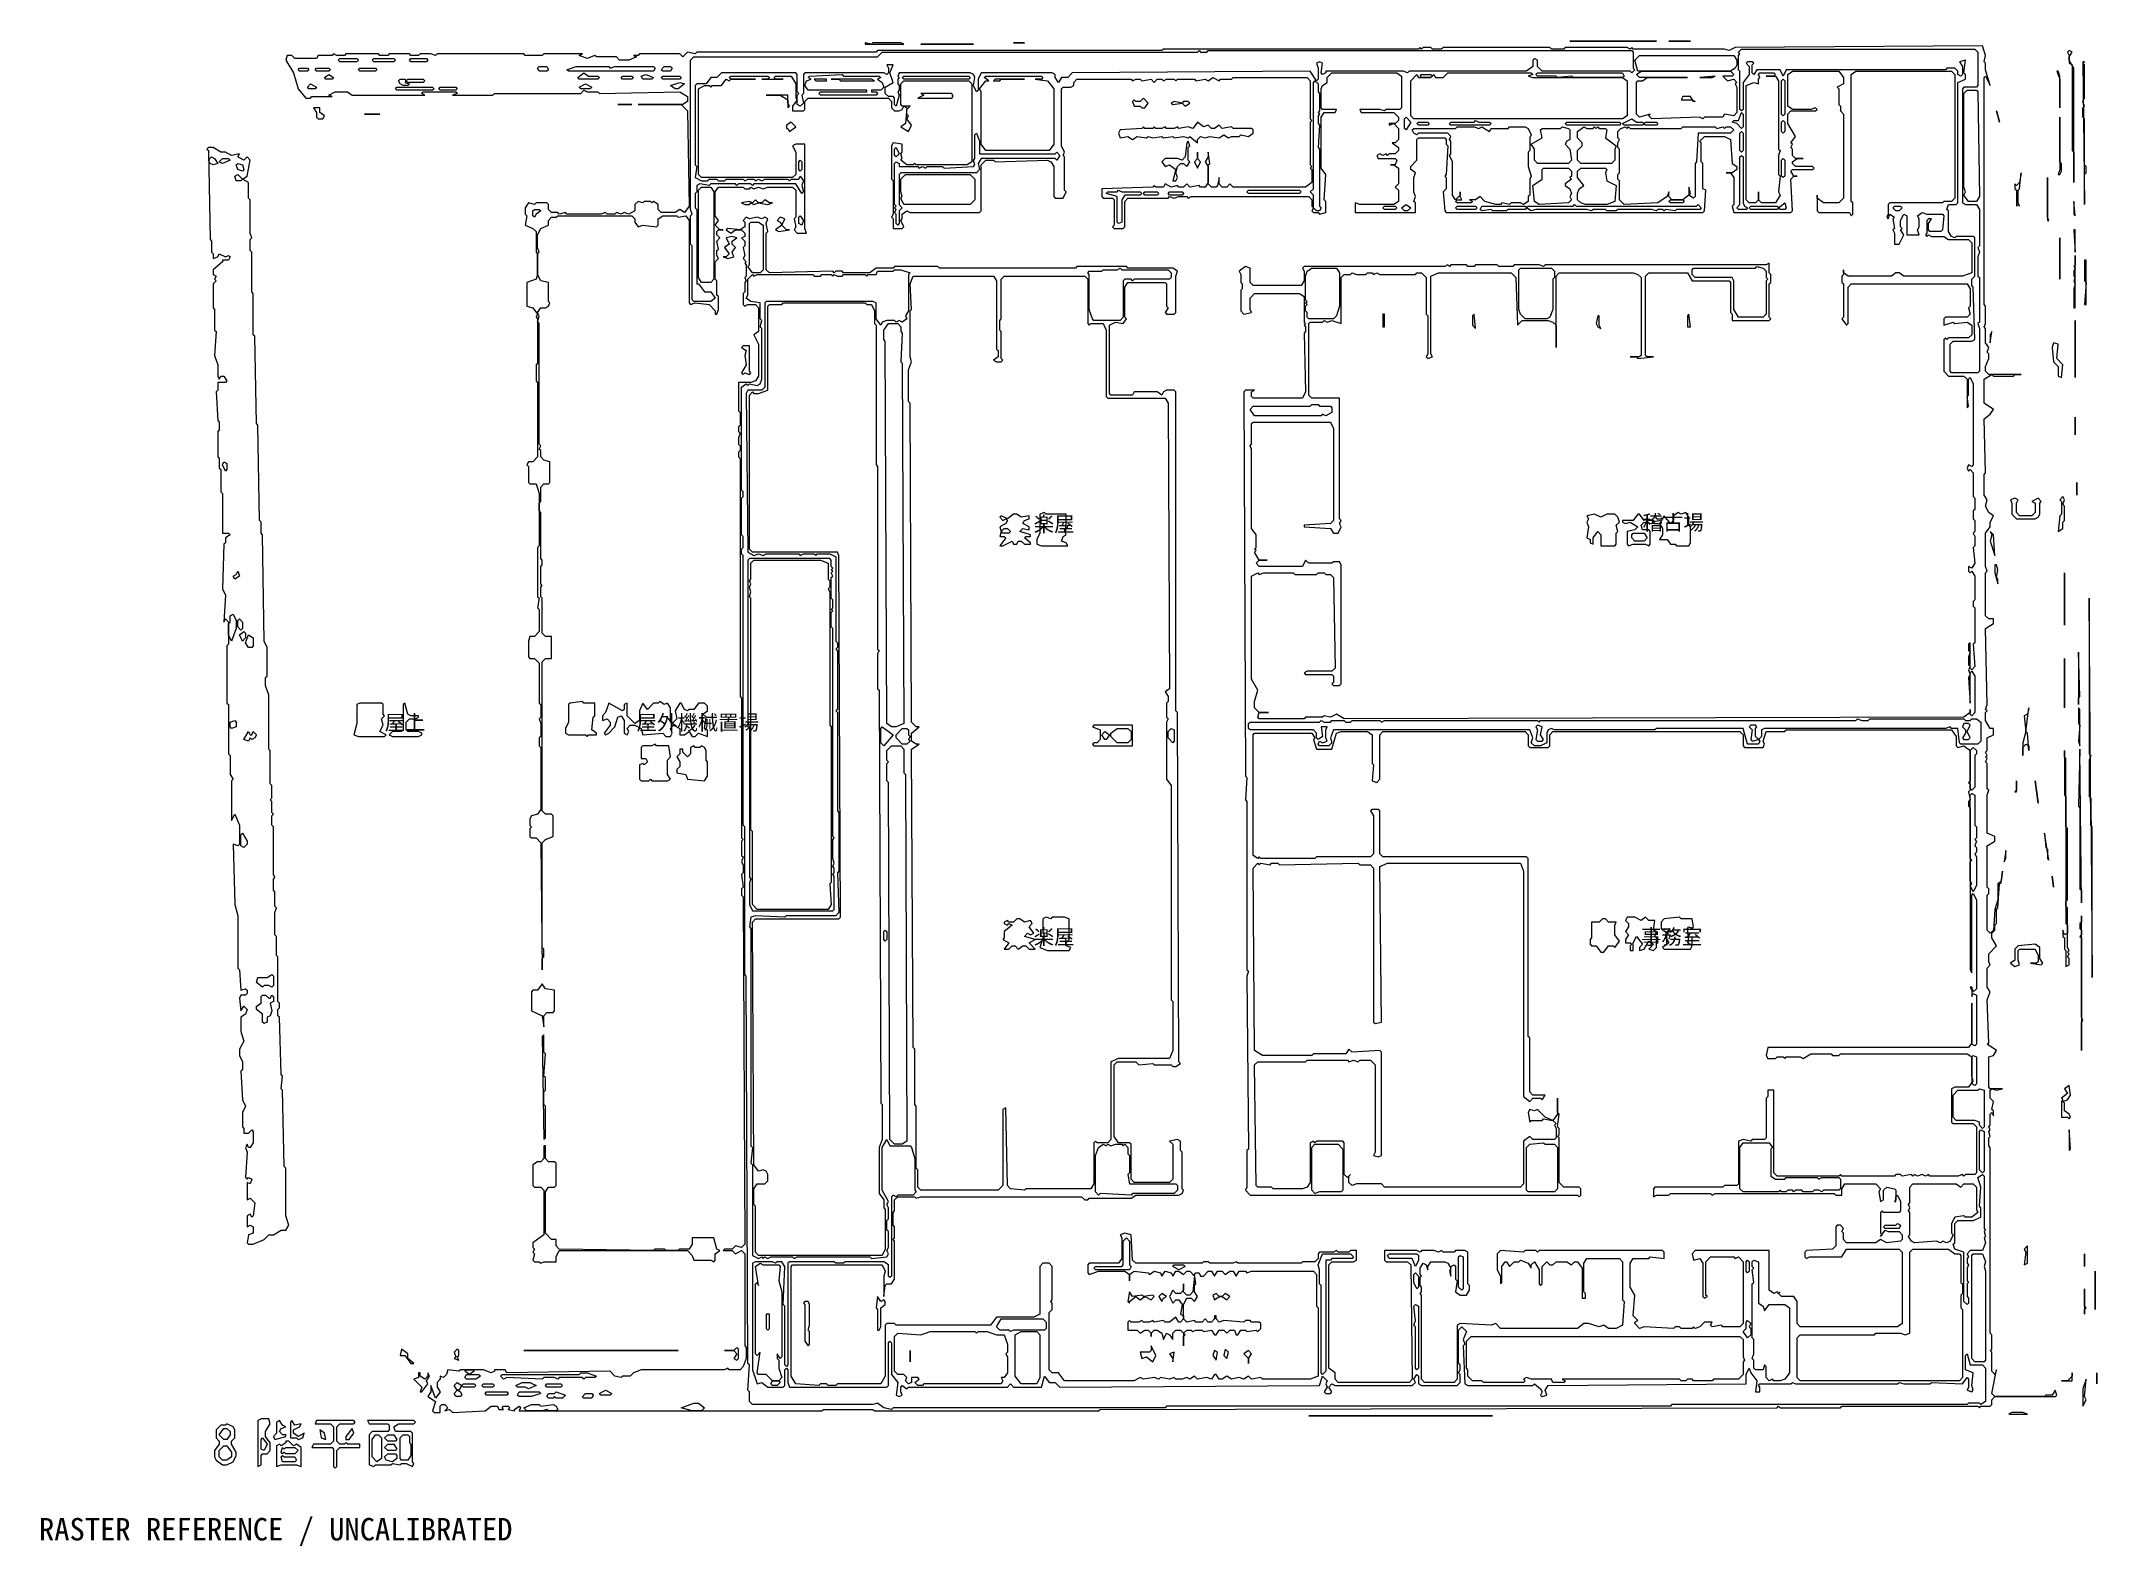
# Model space of a CAD drawing. Header units: millimetres. Extents: x -943 to 53999, y -4146 to 36087.
import ezdxf

# ---------------------------------------------------------------- set-up
doc = ezdxf.new("R2010")
doc.units = ezdxf.units.MM
for name, color, linetype, lineweight, true_color in [('ANNOTATION', 7, 'Continuous', 18, 0x50555f), ('EDITABLE_ROOM_LABELS', 7, 'Continuous', 18, 0x50555f), ('RASTER_CONTOURS', 7, 'Continuous', 18, 0x50555f)]:
    doc.layers.add(name, color=color, linetype=linetype, lineweight=lineweight, true_color=true_color)
doc.styles.add('JAPANESE', font='msgothic.ttc')

msp = doc.modelspace()

# ---------------------------------------------------------------- texts
at = {"layer": 'ANNOTATION', "style": 'JAPANESE'}
msp.add_text('RASTER REFERENCE / UNCALIBRATED', height=600, dxfattribs=at).set_placement((-1000, -4000))
at = {"layer": 'EDITABLE_ROOM_LABELS', "style": 'JAPANESE'}
for s, p in [('楽屋', (25584, 22973)), ('稽古場', (41856, 23016)), ('屋上', (8238, 17669)), ('屋外機械置場', (14970, 17669)), ('楽屋', (25584, 11939)), ('事務室', (41815, 11939))]:
    msp.add_text(s, height=400, dxfattribs=at).set_placement(p)

# ---------------------------------------------------------------- linework, layer by layer
at = {"layer": 'RASTER_CONTOURS'}
for points in [[(50943, 35960), (44334, 35918), (44169, 35833), (44045, 35875), (41609, 35875), (41567, 35918), (41526, 35875), (41443, 35918), (39791, 35918), (39750, 35875), (39420, 35875), (39378, 35918), (36529, 35918), (36487, 35875), (36239, 35875), (36198, 35918), (35992, 35918), (35950, 35875), (35909, 35918), (35868, 35875), (29053, 35875), (29012, 35833), (21413, 35833), (21371, 35790), (16580, 35790), (16539, 35748), (16333, 35790), (16209, 35663), (16126, 35748), (15052, 35748), (15011, 35705), (14887, 35705), (14970, 35663), (14763, 35578), (14515, 35578), (14433, 35663), (13896, 35663), (13855, 35705), (13648, 35621), (13441, 35705), (13524, 35748), (12492, 35748), (12450, 35705), (11996, 35705), (11955, 35748), (9642, 35748), (9601, 35705), (9477, 35748), (9188, 35748), (9146, 35705), (8940, 35705), (8898, 35748), (8362, 35748), (8320, 35705), (8114, 35705), (8072, 35748), (7205, 35748), (7164, 35705), (6957, 35705), (6875, 35748), (6833, 35705), (6462, 35705), (6420, 35621), (5842, 35621), (5760, 35705), (5636, 35705), (5594, 35578), (5801, 35239), (5925, 34814), (6131, 34560), (6255, 34560), (6296, 34602), (6833, 34602), (6751, 34644), (6916, 34729), (7246, 34729), (7370, 34644), (9311, 34644), (9229, 34687), (9270, 34729), (10137, 34729), (10179, 34687), (10055, 34644), (11129, 34644), (11170, 34687), (13483, 34687), (13565, 34772), (13648, 34729), (13937, 34729), (13978, 34687), (16126, 34729), (16333, 34602), (16333, 34475), (16209, 34390), (15011, 34390), (16167, 34390), (16333, 34220), (16374, 31674), (16250, 31504), (16126, 31589), (16002, 31504), (15630, 31504), (15548, 31589), (15548, 31716), (15424, 31801), (15383, 31759), (15341, 31801), (15176, 31801), (15135, 31759), (15011, 31801), (14928, 31716), (14928, 31546), (14763, 31461), (14639, 31504), (14557, 31461), (14433, 31504), (14391, 31461), (14185, 31461), (14144, 31504), (14020, 31461), (13111, 31461), (13070, 31504), (12905, 31461), (12863, 31504), (12698, 31504), (12615, 31589), (12615, 31716), (12574, 31759), (12285, 31759), (12244, 31716), (12079, 31759), (11996, 31631), (11996, 31461), (12037, 31419), (11996, 31164), (12202, 31079), (12285, 30995), (12285, 30443), (12326, 30400), (12326, 29849), (12285, 29721), (12037, 29637), (12037, 29000), (12202, 28957), (12326, 28788), (12285, 28703), (12326, 28660), (12326, 27472), (12285, 27430), (12285, 27005), (12326, 26963), (12326, 24968), (12202, 24841), (12079, 24841), (12037, 24756), (12079, 24714), (12079, 24289), (12120, 24247), (12285, 24247), (12368, 23992), (12368, 22592), (12326, 22549), (12326, 21233), (12368, 21191), (12326, 20936), (12368, 20894), (12368, 20300), (12244, 20172), (12120, 20172), (12079, 20045), (12079, 19621), (12120, 19578), (12244, 19578), (12368, 19451), (12368, 18390), (12409, 18348), (12409, 18008), (12368, 17966), (12409, 17838), (12409, 17499), (12368, 17456), (12368, 17244), (12409, 17202), (12409, 15547), (12326, 15419), (12161, 15377), (12120, 15292), (12120, 15122), (12161, 15080), (12120, 15037), (12120, 14825), (12161, 14783), (12285, 14783), (12409, 14655), (12450, 11260), (12450, 11557), (12492, 11600), (12492, 11812), (12450, 11854), (12450, 14655), (12533, 14740), (12739, 14825), (12739, 15377), (12698, 15419), (12533, 15419), (12450, 15504), (12450, 19493), (12533, 19578), (12698, 19578), (12698, 20172), (12533, 20172), (12450, 20257), (12450, 21191), (12409, 21233), (12409, 21488), (12450, 21531), (12409, 21573), (12409, 22040), (12450, 22082), (12450, 22210), (12409, 22252), (12409, 23483), (12368, 23525), (12368, 23737), (12409, 23780), (12409, 24162), (12492, 24247), (12615, 24247), (12657, 24289), (12657, 24841), (12492, 24883), (12409, 24968), (12409, 25138), (12368, 25180), (12409, 25265), (12368, 25308), (12368, 28533), (12326, 28576), (12368, 28745), (12326, 28830), (12409, 28957), (12533, 28957), (12615, 29000), (12657, 29085), (12615, 29127), (12615, 29637), (12409, 29679), (12326, 29849), (12326, 30400), (12368, 30443), (12326, 30570), (12326, 30910), (12409, 31079), (12615, 31164), (12615, 31292), (12698, 31377), (12822, 31377), (12863, 31419), (14846, 31419), (14928, 31334), (14928, 31249), (15011, 31122), (15135, 31164), (15507, 31122), (15548, 31164), (15548, 31334), (15672, 31419), (16043, 31419), (16085, 31377), (16291, 31419), (16374, 31292), (16374, 29085), (16415, 29042), (16539, 29085), (16911, 29042), (17076, 28873), (17076, 28788), (17117, 28788), (17159, 28915), (17159, 29255), (17117, 29297), (17117, 29679), (17076, 29721), (17076, 30188), (17159, 30273), (17117, 30358), (17117, 30485), (17159, 30528), (17117, 30740), (17200, 30825), (17117, 30910), (17117, 30995), (17159, 31037), (17282, 31037), (17200, 31037), (17076, 31164), (17159, 31292), (17076, 31419), (17076, 32056), (17159, 32183), (17819, 32183), (17861, 32140), (17985, 32140), (18026, 32183), (18108, 32140), (18232, 32183), (18356, 32140), (18480, 32183), (19141, 32183), (19224, 32098), (19224, 31377), (19182, 31334), (19224, 31122), (19182, 31037), (19265, 30952), (19513, 30952), (19471, 31079), (19471, 33329), (19224, 33329), (19141, 33286), (19224, 33117), (19224, 32522), (19141, 32438), (16704, 32438), (16622, 32522), (16622, 34814), (16787, 34899), (16911, 34899), (16952, 34857), (16993, 34899), (17241, 34899), (17365, 35069), (17448, 35026), (17489, 35069), (18150, 35069), (17489, 35069), (17448, 35111), (17489, 35154), (18480, 35154), (18521, 35111), (18480, 35069), (18315, 35069), (18893, 35069), (18687, 35069), (18645, 35111), (18687, 35154), (19100, 35154), (19224, 34941), (19224, 34560), (19265, 34517), (19141, 34347), (19141, 34220), (19430, 34220), (19471, 34262), (19471, 34475), (19554, 34560), (21702, 34560), (21784, 34475), (21784, 34305), (21867, 34220), (21991, 34220), (22073, 34262), (22115, 34347), (22197, 34305), (22156, 33880), (22032, 33796), (22239, 33668), (22321, 33838), (22197, 34008), (22239, 34093), (22197, 34135), (22197, 34262), (22280, 34347), (22073, 34347), (22032, 34390), (22032, 34941), (22115, 35026), (23849, 35026), (23932, 34941), (23932, 32862), (23808, 32777), (22445, 32777), (22404, 32819), (22362, 32777), (22197, 32777), (22032, 32904), (22073, 32947), (22032, 33074), (22073, 33117), (22073, 33329), (21826, 33371), (21784, 33286), (21784, 32395), (21826, 32353), (21826, 31461), (21784, 31377), (21826, 31334), (21826, 31079), (22073, 31079), (22115, 31122), (22032, 31292), (22073, 31334), (22073, 31461), (22197, 31546), (22280, 31504), (24138, 31504), (24180, 31546), (24180, 32777), (24304, 32904), (24510, 32904), (24551, 32862), (25956, 32904), (26038, 32862), (26121, 32735), (26121, 31928), (26162, 31886), (26369, 31886), (26451, 32056), (26410, 32098), (26410, 32989), (26369, 33032), (26410, 33117), (26327, 33286), (26327, 34814), (26369, 34857), (26575, 34857), (26658, 34899), (26658, 34984), (26740, 35069), (28186, 35069), (28227, 35026), (28310, 35069), (28434, 35069), (28475, 35026), (28723, 35069), (28805, 34984), (28888, 35069), (29012, 35069), (29053, 35026), (29136, 35069), (29342, 35069), (29384, 35026), (29425, 35069), (29879, 35069), (29920, 35026), (30168, 35069), (30251, 35026), (30375, 35111), (30540, 35026), (30581, 35069), (30870, 35069), (30912, 35111), (32894, 35111), (32977, 35026), (32977, 34008), (33018, 33965), (32977, 33923), (32977, 32777), (33018, 32735), (32977, 32692), (33018, 32650), (33018, 32310), (32853, 32183), (30912, 32183), (30829, 32268), (30746, 32183), (30623, 32183), (30540, 32268), (30540, 32438), (30499, 32225), (30457, 32183), (30333, 32183), (30251, 32268), (30251, 32777), (30292, 32819), (30251, 33117), (30251, 32989), (30168, 32862), (30251, 32735), (30251, 32310), (30168, 32183), (30044, 32183), (30003, 32225), (29755, 32183), (29673, 32268), (29590, 32183), (29466, 32183), (29425, 32225), (29260, 32183), (29094, 32268), (29053, 32183), (28847, 32183), (28805, 32225), (28764, 32183), (27401, 32140), (27401, 31928), (27442, 31886), (27690, 31886), (27732, 31843), (27732, 31164), (27690, 31122), (27732, 31079), (27979, 31079), (28021, 31122), (28021, 31801), (28103, 31886), (29177, 31886), (29218, 31928), (29342, 31886), (29466, 31928), (29673, 31928), (29714, 31886), (29797, 31928), (32935, 31928), (33018, 31843), (33018, 31674), (33059, 31631), (33018, 31546), (33059, 31504), (33183, 31504), (33225, 31461), (33390, 31504), (33390, 31801), (33348, 31843), (33390, 32522), (33266, 32692), (33266, 34050), (33348, 34178), (33638, 34178), (33679, 34262), (33307, 34262), (33266, 34305), (33266, 34814), (33307, 34899), (33431, 34984), (33431, 35111), (33555, 35239), (35290, 35239), (35413, 35154), (35413, 34305), (35372, 34262), (35000, 34262), (34959, 34220), (34835, 34262), (34298, 34262), (34340, 34178), (35207, 34178), (35331, 34050), (35331, 33965), (35248, 33880), (35083, 33880), (35083, 33838), (35207, 33880), (35331, 33753), (35331, 33456), (35248, 33371), (35166, 33371), (35331, 33244), (35331, 33159), (35248, 33074), (35083, 33074), (35042, 33032), (35000, 33074), (34918, 33032), (34835, 33074), (34753, 33032), (34794, 32947), (35248, 32947), (35290, 32904), (35248, 32777), (35124, 32777), (35207, 32777), (35331, 32692), (35331, 32268), (35248, 32183), (35331, 32098), (35331, 31801), (35207, 31716), (34298, 31716), (34174, 31759), (34174, 31504), (35785, 31504), (35785, 31759), (35744, 31801), (35785, 31928), (35744, 32056), (35744, 32438), (35785, 32565), (35661, 32650), (35661, 32735), (35826, 32904), (35826, 33456), (35868, 33499), (36570, 33499), (36611, 33456), (36611, 33329), (36652, 33286), (36611, 32522), (36570, 32480), (36611, 32438), (36611, 32140), (36529, 32056), (36570, 31546), (36611, 31504), (43467, 31504), (43508, 31546), (43550, 32098), (43467, 32140), (43467, 32819), (43426, 32862), (43426, 33371), (43384, 33414), (43508, 33541), (44045, 33541), (44211, 33456), (44252, 32819), (44376, 32735), (44376, 32650), (44252, 32565), (44087, 32565), (44211, 32565), (44293, 32438), (44293, 31716), (44252, 31674), (44293, 31504), (45821, 31504), (45863, 31546), (45821, 32395), (45904, 32480), (45986, 32480), (45904, 32480), (45821, 32607), (45863, 32650), (46399, 32650), (46441, 32692), (46399, 32735), (45945, 32735), (45863, 32819), (45863, 32862), (45986, 32947), (46152, 32947), (45945, 32947), (45863, 33032), (45863, 33201), (45821, 33244), (45863, 33329), (45821, 33371), (45945, 33541), (45739, 33880), (45739, 34135), (45821, 34220), (46482, 34220), (46523, 34262), (46482, 34305), (46358, 34262), (45863, 34262), (45739, 34347), (45739, 35196), (45863, 35281), (47102, 35281), (47225, 35111), (47225, 34941), (47060, 34857), (47102, 34814), (47102, 34390), (47143, 34347), (47143, 34220), (47225, 34135), (47225, 31886), (47102, 31759), (46689, 31759), (46523, 31886), (46523, 31971), (46523, 31546), (46565, 31504), (47391, 31504), (47432, 31419), (47473, 31461), (47473, 31759), (47432, 31801), (47432, 35196), (47556, 35281), (50117, 35281), (50199, 35196), (50199, 31886), (50117, 31801), (49910, 31801), (49869, 31759), (48464, 31759), (48423, 31716), (48423, 31461), (48382, 31377), (48423, 31334), (48464, 31461), (48588, 31377), (48547, 31334), (48588, 31079), (48547, 31037), (48588, 30952), (48588, 30655), (48712, 30655), (48836, 30910), (48754, 31037), (48795, 31079), (48754, 31122), (48754, 31292), (48836, 31461), (48919, 31419), (48919, 30910), (49249, 30910), (49208, 31037), (49249, 31122), (49249, 31334), (49208, 31419), (49332, 31504), (49456, 31461), (49869, 31461), (49910, 31419), (49869, 31037), (49827, 30995), (49538, 30995), (49497, 31037), (49497, 31207), (49580, 31334), (49497, 31334), (49456, 31292), (49456, 30952), (49414, 30910), (49456, 30867), (49497, 30910), (49580, 30867), (49910, 30867), (50034, 30782), (50571, 30782), (50653, 30698), (50653, 29891), (50406, 29806), (48836, 29806), (48712, 29891), (48630, 29891), (48506, 29806), (47349, 29806), (47225, 29891), (47225, 29976), (47225, 29849), (47184, 29806), (47184, 29637), (47225, 29594), (47225, 28703), (47184, 28660), (47308, 28491), (47349, 28533), (47349, 29509), (47432, 29594), (50530, 29594), (50612, 29467), (50612, 29000), (50571, 28957), (50612, 28788), (50530, 28703), (49951, 28703), (49910, 28660), (49910, 28491), (50158, 28576), (50199, 28533), (50530, 28576), (50653, 28491), (50653, 28236), (50571, 28151), (50034, 28151), (49993, 28109), (49951, 28151), (49910, 28109), (49910, 27260), (50034, 27133), (50447, 27133), (50530, 27048), (50530, 26284), (50571, 26326), (50530, 26581), (50571, 26623), (50571, 27048), (50612, 27090), (50695, 26920), (50695, 24756), (50653, 24714), (50571, 24756), (50530, 24671), (50571, 24586), (50612, 24629), (50695, 24544), (50695, 23907), (50736, 23865), (50736, 23568), (50695, 23525), (50695, 23313), (50736, 23271), (50736, 22973), (50695, 22931), (50736, 22846), (50736, 22592), (50695, 22549), (50736, 22125), (50653, 21997), (50571, 22040), (50571, 21913), (50612, 21870), (50653, 21913), (50736, 21785), (50736, 21149), (50695, 21106), (50695, 20979), (50736, 20936), (50736, 20003), (50695, 19960), (50736, 19366), (50653, 19281), (50612, 19324), (50612, 20003), (50571, 19960), (50571, 19791), (50612, 19748), (50571, 19621), (50571, 19409), (50612, 19366), (50571, 19281), (50612, 19154), (50571, 19069), (50612, 18390), (50612, 19196), (50653, 19239), (50736, 19111), (50736, 18135), (50653, 18051), (50612, 18093), (50612, 18220), (50612, 18135), (50447, 18008), (33885, 17966), (33679, 18093), (33514, 18008), (33348, 18051), (33307, 18008), (32853, 18008), (32812, 17966), (31614, 17966), (31572, 18008), (31614, 18135), (31862, 18135), (31614, 18135), (31490, 18263), (31490, 18432), (31572, 18730), (31407, 19027), (31407, 21785), (31572, 21870), (31614, 21828), (31738, 21870), (32522, 21870), (32564, 21828), (33142, 21828), (33183, 21870), (33348, 21870), (33390, 21828), (33514, 21828), (33596, 21743), (33638, 19324), (33555, 19239), (32894, 19239), (32812, 19196), (32853, 19154), (33555, 19154), (33596, 19111), (33596, 18942), (33555, 18899), (33596, 18857), (33761, 18857), (33803, 18899), (33803, 22082), (33761, 22167), (33596, 22167), (33555, 22125), (32935, 22125), (32853, 22210), (32770, 22040), (31614, 22040), (31531, 22125), (31614, 22210), (31820, 22210), (31614, 22210), (31490, 22422), (31531, 22464), (31490, 22507), (31531, 22549), (31531, 22889), (31407, 23058), (31407, 25180), (31366, 25265), (31407, 25308), (31407, 25859), (31449, 25902), (33514, 25902), (33596, 25732), (33596, 23271), (33514, 23186), (32812, 23143), (32812, 23101), (33514, 23058), (33596, 22931), (33720, 22931), (33803, 23101), (33761, 23186), (33803, 23271), (33761, 23313), (33761, 26538), (33018, 26538), (32935, 26623), (32935, 28533), (32977, 28576), (33307, 28576), (33348, 28618), (33431, 28576), (33555, 28618), (33803, 28533), (33803, 29764), (33885, 29849), (34051, 29849), (34092, 29891), (34216, 29849), (34464, 29849), (34505, 29891), (34629, 29891), (34670, 29849), (34753, 29891), (34835, 29849), (35785, 29849), (35826, 29891), (35950, 29891), (36074, 29764), (36074, 28788), (36116, 28745), (36116, 27727), (36074, 27642), (36116, 27599), (36239, 27642), (36198, 27727), (36198, 29806), (36405, 29891), (38346, 29891), (38470, 29764), (38511, 28491), (38635, 28618), (39337, 28618), (39461, 28576), (39544, 28491), (39544, 27896), (39544, 29806), (39626, 29891), (41609, 29891), (41732, 29849), (41815, 29764), (41815, 27684), (41774, 27642), (41526, 27642), (41691, 27642), (41732, 27599), (42145, 27642), (41980, 27642), (41939, 27684), (41939, 29806), (42022, 29891), (43054, 29891), (43178, 29679), (44169, 29679), (44211, 29637), (44211, 28830), (44252, 28788), (44252, 28618), (45243, 28618), (45284, 28660), (45243, 28703), (45243, 29594), (45284, 29637), (45284, 29849), (45243, 29891), (45243, 30146), (45160, 30103), (39254, 30103), (39213, 30061), (39089, 30103), (38428, 30103), (38387, 30061), (38015, 30061), (37974, 30103), (37396, 30103), (37355, 30061), (37189, 30061), (37148, 30103), (36735, 30103), (36694, 30061), (36652, 30103), (36570, 30061), (32812, 30061), (32770, 30018), (32812, 29934), (32812, 29679), (32729, 29552), (31449, 29552), (31366, 29637), (31366, 30018), (31242, 30061), (31077, 29934), (31118, 29849), (31118, 29637), (31159, 29594), (31159, 29467), (31118, 29424), (31118, 28873), (31201, 28788), (31407, 28830), (31366, 28915), (31366, 29212), (31490, 29339), (32688, 29339), (32812, 29255), (32812, 28576), (32853, 28533), (32812, 28491), (32853, 28448), (32853, 28321), (32812, 28278), (32853, 26708), (32770, 26538), (31449, 26538), (31407, 26581), (31407, 26708), (31490, 26751), (31242, 26751), (31201, 26708), (31242, 16438), (31283, 16395), (31242, 15801), (31283, 15759), (31283, 11260), (31325, 11218), (31283, 11090), (31325, 6464), (31283, 6422), (31283, 5446), (31242, 5361), (31366, 5234), (40122, 5234), (40163, 5191), (40204, 5234), (40204, 5403), (40163, 5446), (39750, 5446), (39626, 5573), (39626, 6762), (39585, 6804), (39626, 6846), (39626, 7016), (39585, 7059), (39626, 7398), (39585, 7441), (39585, 7823), (39585, 7398), (39461, 7228), (39254, 7313), (39048, 7525), (38965, 7483), (38841, 7525), (38800, 7441), (38841, 7186), (38883, 7228), (39172, 7228), (39213, 7271), (39461, 7228), (39544, 7144), (39502, 7101), (39544, 7016), (39544, 6762), (39502, 6719), (38924, 6719), (38841, 6804), (38676, 6677), (38676, 5531), (38594, 5446), (34959, 5446), (34877, 5531), (34216, 5531), (34092, 5488), (34009, 5573), (34009, 5743), (34051, 5785), (33968, 5701), (33885, 5785), (33885, 6634), (33844, 6677), (33142, 6677), (33101, 6634), (33059, 6677), (32977, 6634), (32977, 5573), (32894, 5446), (32770, 5403), (31986, 5403), (31944, 5446), (31572, 5446), (31531, 5488), (31490, 8714), (31572, 8799), (32853, 8799), (32894, 8841), (33968, 8841), (34009, 8799), (34133, 8841), (34257, 8799), (34298, 8841), (34587, 8841), (34711, 8714), (34711, 6380), (34670, 6295), (34794, 6252), (34877, 6295), (34877, 9053), (34835, 9096), (34092, 9053), (34009, 9138), (33927, 9011), (33059, 9011), (33018, 8968), (31696, 8968), (31490, 9096), (31449, 13976), (31572, 14104), (31614, 14061), (31655, 14104), (31903, 14061), (31944, 14104), (32109, 14104), (32151, 14061), (34257, 14104), (34298, 14061), (34587, 14061), (34670, 13976), (34670, 9860), (34711, 9817), (34877, 9860), (34835, 14019), (35042, 14104), (38594, 14104), (38676, 13891), (38676, 7865), (38841, 7738), (38924, 7823), (39131, 7823), (39172, 7780), (39254, 7907), (38924, 7907), (38841, 7992), (38841, 9435), (38800, 9478), (38800, 14231), (38759, 14273), (34918, 14273), (34835, 14358), (34835, 15504), (34794, 15547), (34629, 15547), (34587, 15504), (34670, 15377), (34670, 14358), (34587, 14273), (33142, 14273), (33101, 14231), (31655, 14231), (31614, 14273), (31572, 14231), (31449, 14316), (31449, 17541), (31490, 17584), (33018, 17584), (33101, 17456), (33059, 17414), (33142, 17159), (33555, 17159), (33679, 17584), (33803, 17626), (34505, 17626), (34629, 17541), (34629, 16777), (34670, 16735), (34629, 16310), (34753, 16268), (34835, 16353), (34835, 17541), (34918, 17626), (38718, 17626), (38800, 17541), (38800, 17244), (38841, 17202), (39337, 17202), (39378, 17244), (39378, 17541), (39461, 17626), (44458, 17626), (44541, 17541), (44541, 17244), (44582, 17202), (45078, 17202), (45119, 17287), (45078, 17371), (45160, 17626), (45656, 17626), (45697, 17669), (50117, 17669), (50240, 17499), (50240, 17244), (50282, 17202), (50447, 17244), (50612, 17117), (50612, 16310), (50571, 16268), (50612, 16226), (50612, 16056), (50571, 16013), (50612, 15801), (50571, 15759), (50571, 15631), (50612, 15589), (50612, 11260), (50653, 11175), (50653, 13255), (50695, 13297), (50777, 13128), (50777, 10751), (50695, 10666), (50653, 10793), (50612, 10793), (50653, 10708), (50653, 10539), (50695, 10624), (50777, 10581), (50777, 9265), (50736, 9223), (50653, 9265), (50653, 10369), (50653, 9308), (50571, 9181), (45202, 9181), (45160, 8968), (45202, 8884), (45408, 8884), (45450, 8926), (45615, 8926), (45656, 8884), (45697, 8926), (46069, 8926), (46152, 8884), (46358, 9011), (46895, 9011), (46936, 8968), (47102, 8968), (47143, 9011), (50530, 9011), (50653, 8926), (50653, 8247), (50571, 8120), (50199, 8120), (50117, 8077), (50117, 7186), (50158, 7144), (50695, 7144), (50777, 7059), (50777, 5828), (50736, 5785), (50488, 5785), (50447, 5743), (50406, 5785), (50282, 5743), (49538, 5743), (49497, 5785), (49414, 5743), (49332, 5785), (49208, 5743), (49125, 5785), (49084, 5743), (49043, 5785), (48795, 5743), (48754, 5785), (48630, 5785), (48588, 5743), (47184, 5743), (47143, 5785), (47102, 5743), (45450, 5743), (45367, 5828), (45367, 8035), (45202, 8035), (45202, 7865), (45160, 7823), (45160, 6762), (45119, 6719), (44789, 6719), (44747, 6677), (44541, 6719), (44417, 6677), (44417, 5531), (44376, 5488), (44045, 5488), (44004, 5446), (42187, 5446), (42145, 5403), (42145, 5191), (42228, 5234), (42558, 5234), (42600, 5276), (43674, 5276), (43715, 5234), (43798, 5276), (46978, 5276), (47019, 5234), (47184, 5234), (47184, 5403), (47267, 5531), (48093, 5531), (48217, 5403), (48175, 5319), (48217, 5064), (48299, 5106), (48299, 5361), (48382, 5446), (48588, 5403), (48630, 5361), (48630, 5106), (48588, 5064), (48630, 5064), (48630, 5191), (48671, 5234), (48754, 5064), (48754, 4809), (48712, 4767), (48299, 4767), (48258, 4809), (48217, 4767), (48217, 4215), (48258, 4173), (48217, 4130), (48341, 4300), (48423, 4258), (48712, 4258), (48795, 4173), (48795, 4045), (48754, 4003), (48382, 3961), (48217, 4045), (48093, 3961), (47308, 3961), (47225, 4045), (47225, 4215), (47184, 4258), (47225, 4343), (47143, 4427), (47060, 4427), (47019, 4385), (47019, 3876), (46936, 3791), (46234, 3748), (46193, 3706), (46193, 3579), (46234, 3536), (46317, 3579), (47184, 3579), (47308, 3791), (48712, 3791), (48795, 3706), (48795, 1796), (48671, 1711), (46069, 1711), (45986, 1796), (45986, 2390), (45904, 2518), (45573, 2518), (45491, 2602), (45532, 2645), (45491, 2602), (45450, 2645), (45367, 2602), (45243, 2687), (45243, 3748), (43261, 3748), (43178, 3663), (43219, 3494), (43384, 3536), (43467, 3409), (43467, 2518), (43508, 2475), (43591, 2518), (43550, 2560), (43550, 3451), (43674, 3579), (44293, 3579), (44334, 3536), (44417, 3579), (44541, 3451), (44541, 1796), (44458, 1711), (44004, 1711), (43963, 1754), (43715, 1711), (43674, 1754), (43715, 1839), (43508, 1839), (43384, 1711), (43261, 1669), (43219, 1711), (43178, 1669), (42889, 1669), (42848, 1711), (42724, 1711), (42682, 1669), (41898, 1711), (41774, 1669), (41650, 1796), (41650, 1839), (41732, 1881), (41609, 2008), (41650, 2560), (41526, 2772), (41526, 3409), (41609, 3536), (42022, 3536), (42063, 3579), (42435, 3536), (42435, 3706), (42393, 3748), (39089, 3748), (39048, 3706), (39007, 3748), (38718, 3748), (38676, 3706), (38057, 3748), (37974, 3663), (37974, 3239), (38057, 3069), (38057, 2857), (38098, 2900), (38098, 3324), (38181, 3451), (38222, 3451), (38305, 3324), (38428, 3451), (38552, 3451), (38594, 3494), (38800, 3409), (38883, 3282), (38883, 3366), (38965, 3451), (39089, 3239), (39089, 2857), (39131, 2815), (39172, 2857), (39172, 3324), (39296, 3451), (39378, 3366), (39461, 3366), (39544, 3451), (39833, 3451), (39957, 3366), (40039, 3451), (40122, 3451), (40246, 3282), (40246, 2475), (40328, 2475), (40328, 2602), (40287, 2645), (40287, 3409), (40370, 3536), (41237, 3536), (41319, 3451), (41319, 2433), (41361, 2390), (41319, 1754), (41154, 1669), (40948, 1669), (40824, 1754), (40700, 1711), (40411, 1796), (40287, 1796), (40122, 1669), (38057, 1669), (37933, 1796), (37809, 1754), (36983, 1796), (36900, 1754), (36900, 311), (36818, 226), (36033, 226), (35950, 311), (35950, 2560), (35909, 2602), (35950, 2645), (35950, 2772), (35909, 2815), (35909, 3027), (35950, 3069), (35909, 3112), (35909, 3282), (35992, 3409), (36074, 3366), (36116, 3239), (36116, 3324), (36198, 3451), (36570, 3451), (36652, 3409), (36735, 3282), (36694, 3197), (36735, 3069), (36735, 3324), (36818, 3366), (36859, 3324), (36859, 2984), (36900, 2942), (36859, 2645), (36983, 2560), (37148, 2560), (37231, 2687), (37231, 2815), (37189, 2857), (37189, 3706), (37107, 3748), (36859, 3748), (36818, 3706), (36529, 3706), (36487, 3748), (36405, 3706), (36281, 3748), (35950, 3748), (35909, 3706), (35826, 3748), (34959, 3748), (34959, 3494), (35000, 3451), (35579, 3451), (35661, 3366), (35703, 311), (35620, 226), (33720, 226), (33638, 311), (33638, 480), (33472, 608), (33472, 3366), (33555, 3451), (34133, 3451), (34216, 3494), (34216, 3748), (34051, 3748), (34009, 3706), (33720, 3706), (33679, 3748), (33596, 3706), (33225, 3706), (33183, 3663), (33183, 3536), (33101, 3451), (32770, 3451), (32729, 3409), (31036, 3409), (30994, 3451), (30912, 3409), (30292, 3409), (30251, 3451), (30127, 3451), (30086, 3409), (28310, 3409), (28227, 3494), (28186, 4173), (28021, 4215), (27897, 4173), (27938, 4088), (27938, 3536), (27855, 3409), (27071, 3409), (27029, 3366), (27029, 3154), (27071, 3112), (27319, 3197), (28021, 3197), (28145, 3112), (28145, 2942), (28145, 3112), (28268, 3197), (28640, 3154), (28681, 3112), (28805, 3197), (28971, 3154), (29012, 3069), (29094, 3197), (29260, 3154), (29301, 3069), (29384, 3197), (29466, 3197), (29590, 3112), (29673, 3197), (29755, 3197), (29879, 3069), (29838, 2645), (29755, 2560), (29673, 2560), (29590, 2645), (29590, 2857), (29590, 2687), (29507, 2602), (29384, 2602), (29301, 2687), (29218, 2518), (29301, 2348), (29384, 2433), (29466, 2433), (29549, 2305), (29507, 2051), (29590, 2008), (29590, 1923), (29507, 1839), (29466, 1839), (29384, 1966), (29218, 1839), (29094, 1839), (29053, 1881), (28805, 1839), (28764, 1881), (28681, 1839), (28516, 1839), (28475, 1881), (28392, 1839), (28186, 1839), (28145, 1881), (28103, 1839), (28103, 1626), (28351, 1626), (28434, 1541), (28558, 1626), (28640, 1626), (28723, 1541), (28723, 1457), (28723, 1541), (28805, 1626), (28888, 1626), (29012, 1541), (29053, 1372), (29136, 1541), (29218, 1499), (29301, 1372), (29301, 1541), (29384, 1626), (29507, 1626), (29590, 1541), (29590, 1202), (29590, 1457), (29631, 1499), (29590, 1541), (29673, 1626), (29797, 1626), (29838, 1584), (29920, 1626), (30086, 1626), (30127, 1584), (30333, 1626), (30416, 1499), (30457, 1499), (30540, 1626), (30664, 1626), (30746, 1541), (30829, 1626), (30953, 1626), (30994, 1499), (31036, 1499), (31118, 1626), (31242, 1626), (31283, 1584), (31531, 1626), (31572, 1584), (31655, 1669), (31655, 1796), (31614, 1839), (31407, 1839), (31366, 1881), (31242, 1881), (31201, 1839), (30664, 1881), (30540, 1839), (30457, 1923), (30457, 2008), (30416, 2008), (30416, 1923), (30333, 1839), (30251, 1839), (30168, 1923), (30086, 1839), (29920, 1839), (29879, 1881), (29673, 1839), (29590, 1923), (29590, 2305), (29673, 2475), (29797, 2475), (29879, 2390), (29962, 2518), (29879, 2645), (29879, 2815), (29920, 2857), (29879, 3112), (29920, 3154), (30003, 3154), (30044, 3069), (30127, 3069), (30251, 3197), (30333, 3197), (30416, 3069), (30499, 3197), (30623, 3197), (30705, 3112), (30829, 3197), (30912, 3197), (30994, 3069), (31077, 3197), (31242, 3197), (31283, 3154), (31407, 3197), (33059, 3197), (33142, 3112), (33142, 2263), (33183, 2221), (33183, 396), (32977, 311), (31696, 311), (31655, 353), (31407, 311), (31325, 396), (31201, 311), (31077, 353), (30870, 311), (30746, 396), (30623, 311), (30540, 311), (30457, 438), (30416, 438), (30333, 311), (30210, 353), (29962, 311), (29879, 396), (29755, 311), (29673, 353), (29549, 311), (29384, 311), (29342, 353), (29218, 311), (28971, 353), (28929, 311), (28805, 353), (28516, 311), (28434, 353), (28268, 268), (26410, 268), (26245, 480), (26080, 480), (25997, 565), (25997, 2093), (26080, 2178), (26080, 2348), (26038, 2390), (26080, 2433), (26080, 3324), (25997, 3409), (25832, 3409), (25749, 3324), (25749, 2051), (25584, 1966), (24593, 1966), (24427, 1754), (21908, 1754), (21867, 1796), (21660, 1796), (21619, 1754), (21619, 396), (21495, 183), (20339, 183), (20297, 141), (20091, 141), (20050, 183), (19884, 183), (19843, 141), (19224, 183), (19100, 396), (19100, 3324), (19141, 3366), (21536, 3366), (21619, 3197), (21578, 3069), (21578, 2518), (21619, 2815), (21660, 2857), (21784, 2857), (21867, 2984), (21867, 4003), (21826, 4045), (21867, 4088), (21867, 4385), (21826, 4427), (21826, 4767), (21867, 4809), (21867, 5106), (21949, 5191), (22404, 5191), (22445, 5149), (22569, 5191), (26864, 5191), (26947, 5106), (27029, 5106), (27071, 5149), (28186, 5149), (28310, 5234), (29466, 5234), (29549, 5276), (29590, 5361), (29549, 5403), (29549, 6380), (29507, 6422), (29507, 6677), (29425, 6719), (29218, 6677), (29301, 6592), (29301, 5658), (29218, 5573), (28268, 5573), (28186, 5658), (28186, 6592), (28145, 6634), (27855, 6634), (27732, 6804), (27732, 8714), (27814, 8799), (28310, 8799), (28392, 8714), (28764, 8756), (28805, 8714), (29260, 8714), (29301, 8671), (29384, 8671), (29507, 8756), (29466, 8799), (29425, 18135), (29384, 18178), (29384, 26708), (29342, 26751), (29136, 26751), (29053, 26708), (29012, 26623), (28888, 26708), (28268, 26708), (28227, 26623), (27649, 26623), (27608, 26666), (27608, 28491), (27773, 28576), (27979, 28533), (28062, 28660), (28021, 28703), (28021, 29509), (28103, 29637), (29094, 29637), (29136, 29594), (29136, 29000), (29177, 28957), (29094, 28830), (29136, 28788), (29342, 28788), (29384, 28830), (29384, 29806), (29425, 29934), (29301, 30018), (28103, 30018), (28062, 30061), (26740, 30061), (26699, 30018), (23065, 30018), (23023, 30061), (21867, 30061), (21826, 30018), (21371, 30018), (21206, 29891), (20504, 29891), (20463, 29934), (20297, 29934), (20256, 29891), (20215, 29934), (18521, 29891), (18439, 29976), (18439, 30952), (18480, 30995), (18439, 31207), (18480, 31334), (18398, 31377), (18315, 31334), (18191, 31377), (17985, 31334), (17902, 31377), (17819, 31292), (17861, 31249), (17861, 31122), (17737, 31037), (17406, 31079), (17365, 31037), (17489, 30952), (17613, 31037), (17778, 31037), (17861, 30952), (17861, 30867), (17778, 30825), (17861, 30740), (17861, 30613), (17819, 30570), (17861, 30358), (17819, 30273), (17902, 30188), (17861, 30146), (17902, 30103), (17902, 29806), (17861, 29764), (17902, 29679), (17861, 29637), (17861, 29382), (17819, 29339), (17819, 29042), (17861, 29000), (17943, 29042), (18150, 29042), (18232, 28957), (18232, 28321), (18108, 28236), (18232, 27981), (18232, 27133), (18150, 27005), (18026, 26963), (17695, 26963), (17695, 26199), (17737, 26156), (17737, 25817), (17695, 25775), (17695, 25647), (17737, 25605), (17695, 25477), (17695, 25308), (17737, 25265), (17737, 25138), (17695, 25095), (17695, 24968), (17737, 24926), (17737, 18560), (17778, 18517), (17778, 14783), (17819, 14740), (17778, 14698), (17778, 14316), (17819, 14273), (17778, 14146), (17819, 14061), (17819, 13849), (17778, 13807), (17819, 13467), (17778, 13425), (17778, 13255), (17819, 13212), (17861, 3918), (17778, 3833), (17613, 3876), (17530, 3791), (17324, 3791), (17282, 3748), (17530, 3748), (17613, 3663), (17778, 3748), (17861, 3663), (17861, 1202), (17902, 1160), (17902, 862), (17819, 650), (17737, 565), (17448, 565), (17406, 608), (17324, 565), (15094, 565), (14887, 480), (14804, 396), (14598, 396), (14557, 353), (14391, 396), (14268, 523), (11500, 480), (11459, 565), (11170, 565), (11170, 523), (11087, 480), (10881, 565), (10261, 565), (10220, 523), (9931, 565), (9890, 438), (9807, 353), (9724, 396), (9724, 311), (9642, 226), (9642, 99), (9724, -29), (9601, -199), (9477, 141), (9477, -29), (9394, -156), (9601, -283), (9518, -538), (9559, -580), (9724, -580), (9724, -411), (9766, -368), (9848, -368), (9931, -453), (9848, -538), (9972, -496), (10055, -580), (10922, -538), (11087, -411), (11253, -411), (11294, -496), (11418, -496), (11376, -453), (11418, -411), (11542, -411), (11583, -453), (11542, -496), (11707, -538), (11707, -496), (11831, -411), (11872, -453), (11831, -538), (19926, -538), (19967, -496), (21289, -496), (21330, -538), (27319, -538), (27360, -496), (45450, -453), (45491, -411), (45532, -453), (47143, -453), (47184, -411), (50819, -411), (50860, -453), (50901, -411), (51149, -411), (51190, -368), (51190, -241), (51273, -156), (52884, -156), (52925, -114), (52884, 14), (52801, -114), (52636, -114), (52595, -156), (51273, -156), (51190, -71), (51314, 565), (51273, 438), (51190, 523), (51190, 1032), (51149, 1075), (51190, 1117), (51190, 1499), (51149, 1541), (51149, 6507), (51108, 6549), (51108, 6762), (51149, 6804), (51108, 6931), (51149, 6974), (51108, 7059), (51149, 7101), (51149, 7398), (51190, 7441), (51232, 7356), (51232, 7483), (51190, 7525), (51232, 7738), (51149, 7823), (51149, 8035), (51190, 8077), (51314, 8035), (51479, 8077), (51149, 8077), (51108, 8120), (51108, 8926), (51232, 8968), (51314, 9096), (51066, 9265), (51108, 9308), (51066, 10454), (51149, 10666), (51066, 10793), (51066, 11303), (51149, 11387), (51108, 11472), (51108, 11685), (51314, 11897), (51190, 12109), (51190, 12236), (51273, 12321), (51273, 12448), (51314, 12491), (51314, 12873), (51356, 12915), (51397, 13552), (51438, 13594), (51479, 13891), (51438, 13637), (51356, 13552), (51356, 13128), (51273, 12873), (51232, 12321), (51149, 12236), (51066, 12321), (51066, 13255), (51108, 13297), (51108, 13425), (51066, 13467), (51066, 14570), (51273, 14698), (51273, 14825), (51066, 14910), (51066, 15929), (51108, 16056), (51066, 16098), (51066, 16777), (51025, 16820), (51066, 16905), (51025, 16947), (51066, 16990), (51025, 17074), (51066, 17117), (51066, 17456), (51232, 17541), (51232, 17711), (51149, 17711), (51025, 17923), (51025, 18135), (51066, 18178), (51025, 18220), (51066, 18348), (51025, 20385), (51232, 20512), (51232, 20639), (51108, 20639), (51025, 20724), (51025, 21870), (51066, 21913), (51025, 22040), (51025, 22931), (51149, 23101), (51149, 23228), (51232, 23398), (51108, 23483), (51025, 23653), (51066, 23822), (50984, 23950), (50984, 24501), (51025, 24544), (50984, 25987), (51149, 26114), (51232, 26241), (50984, 26411), (50984, 27048), (51190, 27175), (51232, 27133), (51769, 27133), (51810, 27175), (51975, 27175), (51108, 27175), (51025, 27260), (51025, 27387), (51108, 27599), (51108, 27727), (51066, 27769), (51108, 27896), (51025, 28024), (51025, 28406), (50984, 28448), (51025, 28533), (51025, 29000), (50984, 29042), (50984, 35111), (51025, 35154), (51149, 34899), (51025, 35323), (51025, 35493), (50984, 35536), (51025, 35705)], [(41609, 35790), (41609, 35366), (41650, 35323), (41567, 35239), (41526, 35281), (39172, 35281), (39048, 35408), (39048, 35578), (38965, 35621), (38924, 35578), (38924, 35408), (38759, 35281), (35620, 35281), (35579, 35239), (35455, 35281), (33390, 35281), (33390, 35239), (33307, 35196), (33266, 35239), (33307, 35493), (33225, 35536), (33142, 35493), (33183, 35366), (33183, 35069), (33142, 35026), (32977, 35281), (26616, 35239), (26493, 35111), (26327, 35111), (26245, 34984), (26162, 35111), (26162, 35196), (26080, 35239), (24180, 35239), (24097, 35069), (24097, 34772), (24056, 34729), (23973, 34899), (24014, 35111), (23973, 35196), (23891, 35239), (21991, 35239), (21949, 35154), (21991, 35111), (21949, 35069), (21949, 34941), (21991, 34899), (21991, 34772), (21949, 34729), (21991, 34644), (21908, 34347), (21867, 34390), (21867, 34560), (21826, 34602), (21702, 34602), (21619, 34687), (21619, 34857), (21826, 34984), (21743, 35239), (21826, 35451), (21660, 35451), (21702, 35366), (21702, 35239), (21660, 35196), (21578, 35239), (19471, 35239), (19430, 35196), (19430, 34687), (19389, 34644), (19430, 34432), (19347, 34347), (19265, 34390), (19265, 34644), (19306, 34687), (19265, 34729), (19265, 35196), (19224, 35239), (17241, 35239), (17117, 35111), (16952, 35111), (16828, 34941), (16580, 34941), (16539, 34899), (16539, 32777), (16580, 32735), (16539, 32438), (16704, 32353), (16869, 32353), (16911, 32395), (17117, 32395), (17159, 32353), (17324, 32353), (17365, 32395), (17819, 32395), (17861, 32353), (17943, 32395), (18108, 32395), (18150, 32353), (18232, 32395), (18315, 32353), (18398, 32395), (19017, 32395), (19058, 32353), (19100, 32395), (19306, 32395), (19347, 32480), (19430, 32353), (19389, 32225), (19430, 32056), (19389, 32013), (19224, 32268), (18108, 32268), (18067, 32225), (18026, 32268), (17695, 32268), (17654, 32225), (17613, 32268), (16952, 32268), (16911, 32225), (16663, 32268), (16580, 32225), (16580, 32056), (16539, 32013), (16539, 31631), (16580, 31589), (16580, 29594), (16622, 29594), (16787, 29382), (16952, 29382), (17076, 29212), (16952, 29127), (16498, 29127), (16456, 29170), (16456, 30613), (16415, 30655), (16415, 31419), (16456, 31461), (16415, 31589), (16415, 35578), (16498, 35663), (21413, 35663), (21536, 35790), (29962, 35790), (30003, 35833), (30044, 35790), (30210, 35790), (30251, 35833), (41567, 35833)], [(21082, 36045), (21082, 36002), (22115, 36002), (22032, 36045), (21289, 36045), (21247, 36002)], [(22569, 36002), (23973, 36002)], [(25047, 36045), (25336, 36045)], [(39915, 36087), (42228, 36087)], [(42558, 36087), (43137, 36087)], [(44500, 35875), (50736, 35875), (50819, 35790), (50819, 34899), (50777, 34857), (50447, 34857), (50406, 34814), (50406, 31759), (50488, 31716), (50777, 31716), (50860, 31589), (50860, 30613), (50819, 30570), (50860, 30443), (50819, 30316), (50819, 29806), (50860, 29764), (50860, 28576), (50819, 28533), (50860, 28406), (50860, 27260), (50819, 27217), (50117, 27217), (50075, 27260), (50075, 27981), (50158, 28066), (50653, 28066), (50736, 28109), (50695, 29509), (50653, 29552), (50653, 29721), (50736, 29806), (50736, 30825), (50695, 30867), (50240, 30867), (50199, 30825), (50117, 30867), (50034, 30995), (50034, 31546), (49993, 31589), (50034, 31716), (50240, 31716), (50282, 31759), (50282, 34984), (50488, 35069), (50488, 35196), (50447, 35239), (50488, 35578), (50323, 35536), (50406, 35408), (50406, 35196), (50364, 35154), (50282, 35196), (50282, 35281), (50199, 35366), (49993, 35366), (49951, 35323), (45697, 35323), (45615, 35154), (45532, 35323), (44913, 35323), (44830, 35196), (44789, 35239), (44789, 35451), (44830, 35493), (44789, 35536), (44665, 35536), (44624, 35493), (44706, 35408), (44706, 35196), (44541, 34984), (44541, 34262), (44500, 34220), (44458, 34262), (44458, 35281), (44417, 35323), (44417, 35705), (44458, 35748), (44417, 35790)], [(53255, 35833), (53214, 35790), (53255, 35705), (53255, 35493), (53338, 35451), (53338, 33159), (53379, 33117), (53379, 32310), (53379, 35366), (53255, 35578), (53255, 35663), (53338, 35790)], [(5925, 35323), (5966, 35366), (6173, 35366), (6214, 35323), (6173, 35281), (5966, 35281)], [(6379, 35323), (6420, 35366), (6751, 35366), (6792, 35323), (6751, 35281), (6420, 35281)], [(6627, 35111), (6751, 35196), (6875, 35111), (6833, 35069), (6668, 35069)], [(6999, 35578), (7040, 35621), (7494, 35621), (7535, 35578), (7494, 35536), (7040, 35536)], [(7535, 35323), (7577, 35366), (7990, 35366), (8031, 35323), (7990, 35281), (7577, 35281)], [(7907, 35578), (7949, 35621), (8485, 35621), (8527, 35578), (8485, 35536), (7949, 35536)], [(8898, 35578), (8940, 35621), (9353, 35621), (9394, 35578), (9353, 35536), (8940, 35536)], [(12326, 35366), (12368, 35408), (12574, 35408), (12615, 35323), (12574, 35281), (12368, 35281)], [(13111, 35323), (13359, 35408), (14226, 35408), (14268, 35366), (14391, 35408), (15424, 35408), (15465, 35366), (15424, 35281), (13152, 35281)], [(13400, 35111), (13565, 35239), (13689, 35154), (13937, 35154), (13978, 35111), (13937, 35069), (13441, 35069)], [(15094, 35154), (15217, 35196), (15424, 35111), (15383, 35069), (15135, 35069)], [(15630, 35323), (15713, 35408), (15878, 35408), (15920, 35366), (15878, 35281), (15672, 35281)], [(19471, 34899), (19513, 35026), (19637, 35069), (19554, 35111), (19595, 35154), (20463, 35196), (20504, 35154), (21454, 35154), (21495, 35111), (21413, 35069), (21536, 34984), (21578, 34857), (21495, 34772), (21247, 34772), (21247, 34729), (21371, 34729), (21413, 34687), (21371, 34644), (19884, 34644), (19843, 34687), (19884, 34729), (21123, 34729), (21123, 34772), (19554, 34772)], [(35661, 35026), (35826, 35196), (35868, 35111), (36198, 35111), (36281, 35196), (36322, 35111), (36529, 35111), (36652, 35239), (38883, 35239), (38924, 35196), (38800, 35154), (38924, 35111), (41319, 35111), (41443, 35026), (41443, 34093), (41319, 34008), (35744, 34008), (35661, 34093)], [(35909, 35154), (35950, 35196), (36198, 35196), (36239, 35154), (36198, 35111), (35950, 35111)], [(39007, 35196), (39048, 35239), (41319, 35239), (41361, 35154), (41319, 35111), (39998, 35111), (39957, 35154), (39585, 35111), (39544, 35154), (39048, 35154)], [(41650, 35578), (41774, 35705), (44293, 35705), (44376, 35578), (44376, 35451), (44334, 35366), (44211, 35281), (41732, 35281)], [(41691, 35196), (41815, 35281), (44211, 35281), (44293, 35196), (44252, 35154), (44004, 35154), (44128, 35026), (44293, 35069), (44376, 34984), (44334, 34941), (44376, 34857), (44376, 34178), (44293, 34093), (44045, 34135), (44004, 34050), (43508, 34050), (43467, 34008), (43384, 34050), (42104, 34008), (42022, 34093), (42063, 34135), (41774, 34050), (41691, 34135), (41691, 34984), (41732, 35026), (41856, 35026), (41980, 35111), (43054, 35111), (41774, 35111)], [(44995, 35239), (45367, 35239), (45408, 35196), (45367, 35154), (45160, 35154), (45408, 35154), (45491, 35026), (45491, 33201), (45532, 33159), (45491, 33032), (45491, 32522), (45532, 32480), (45491, 32056), (45532, 31971), (45408, 31759), (45037, 31759), (44954, 31843), (44954, 32056), (44954, 31843), (44871, 31759), (44706, 31759), (44624, 31843), (44624, 34899), (44830, 34984), (44954, 34941), (44954, 35069), (44995, 35111), (44954, 35196)], [(52925, 35281), (53008, 35069), (53008, 34305), (53008, 35154), (52966, 35281)], [(53627, 35536), (53668, 31716), (53668, 32522), (53710, 32565), (53710, 32735), (53668, 32777), (53668, 34008), (53627, 34050), (53627, 34305), (53668, 34347), (53627, 34475), (53668, 34560), (53668, 35451), (53627, 35493), (53668, 35536)], [(6173, 34857), (6255, 34941), (6420, 34857), (6379, 34814), (6214, 34814)], [(8527, 34814), (8568, 34857), (9518, 34857), (9559, 34814), (9518, 34772), (8568, 34772)], [(8609, 35026), (8651, 35069), (8775, 35069), (8816, 35026), (8775, 34984), (8898, 34941), (8857, 34899), (8733, 34899), (8651, 34941)], [(8816, 35026), (8857, 35069), (9270, 35069), (9311, 35026), (9270, 34984), (8857, 34984)], [(9683, 34814), (9724, 34857), (10137, 34857), (10179, 34814), (10137, 34772), (9724, 34772)], [(13441, 34857), (13607, 34941), (13772, 34857), (13731, 34814), (13483, 34814)], [(14557, 35111), (14598, 35154), (14846, 35154), (14887, 35111), (14846, 35069), (14598, 35069)], [(15630, 35111), (15672, 35154), (16126, 35154), (16167, 35111), (16126, 35069), (15672, 35069)], [(16250, 34941), (16085, 34814), (16002, 34814), (15878, 34899), (16126, 34984)], [(18439, 34644), (18811, 34644), (19017, 34517), (19017, 34305), (19058, 34347), (19017, 34432), (19017, 34644)], [(19719, 35069), (19761, 35026), (20050, 35026), (20050, 35069)], [(20174, 35069), (20380, 35069), (20421, 35026), (21330, 35026), (21247, 35069)], [(22073, 35111), (22115, 35154), (23849, 35154), (23891, 35111), (23849, 35069), (22115, 35069)], [(22486, 34560), (23395, 34560), (23436, 34602), (23395, 34687), (22569, 34687), (22652, 34644)], [(24304, 35154), (25790, 35154), (25832, 35111), (25790, 35069), (25625, 35069), (25956, 35026), (26121, 34814), (26121, 33329), (25997, 33159), (24304, 33159), (24180, 33329), (24180, 34729), (24138, 34814), (24304, 35026), (24386, 35026), (24262, 35111)], [(24510, 35026), (24675, 35026), (24717, 35069), (25336, 35069), (24551, 35069)], [(33101, 35026), (33183, 34941), (33183, 34729), (33225, 34687), (33225, 34220), (33183, 34178), (33225, 34135), (33183, 34093), (33183, 33880), (33225, 33838), (33183, 33244), (33225, 33201), (33225, 31674), (33266, 31631), (33225, 31546), (33142, 31546), (33059, 31631), (33059, 31971), (32977, 32056), (33059, 32140), (33059, 34984)], [(43384, 35111), (43715, 35111), (43798, 35154)], [(45615, 35069), (45656, 35026), (45656, 34135), (45615, 34093), (45573, 34135), (45573, 35026)], [(50530, 34772), (50777, 34772), (50819, 34729), (50860, 31928), (50777, 31801), (50571, 31801), (50447, 31971), (50488, 32056), (50447, 32183), (50447, 34687)], [(6338, 34305), (6420, 34178), (6420, 34050), (6462, 34008), (6586, 34008), (6627, 34093), (6503, 34178), (6503, 34305)], [(7701, 34135), (8114, 34135)], [(14474, 34390), (14846, 34390)], [(28640, 34432), (28516, 34560), (28434, 34475), (28310, 34475), (28268, 34517), (28227, 34475), (28268, 34347), (28434, 34347), (28475, 34305), (28558, 34305)], [(29260, 34432), (29301, 34390), (29549, 34432), (29631, 34347), (29755, 34432), (29714, 34475), (29590, 34475), (29549, 34432), (29342, 34475)], [(42889, 34517), (43178, 34517), (43261, 34475), (43219, 34475), (43137, 34602), (42930, 34602)], [(44500, 34178), (44541, 34135), (44541, 33796), (44500, 33753), (44376, 33880), (44252, 33923), (44293, 33965), (44417, 33965)], [(51314, 34220), (51397, 33923)], [(19100, 33923), (18976, 33838), (18976, 33753), (19017, 33753), (19058, 33668), (19224, 33796)], [(26286, 33032), (26203, 32904), (26162, 32947), (24180, 32947), (24097, 32819), (24138, 32650), (24056, 32565), (22032, 32565), (21991, 32522), (21991, 31716), (22073, 31631), (21991, 31546), (21991, 31207), (21949, 31164), (21908, 31207), (21908, 31461), (21867, 31504), (21908, 31589), (21867, 31631), (21908, 31674), (21867, 31716), (21867, 32819), (21908, 32862), (21991, 32819), (21991, 32735), (22486, 32735), (22528, 32692), (22610, 32735), (22693, 32692), (22734, 32735), (23147, 32735), (23188, 32692), (23973, 32735), (24014, 32777), (23973, 32904), (24014, 32947), (24014, 33583), (24056, 33626), (24138, 33414), (24138, 33074), (26162, 33074), (26203, 33117)], [(31449, 33711), (31407, 33753), (30912, 33753), (30870, 33796), (30623, 33753), (30540, 33838), (30416, 33753), (30333, 33753), (30251, 33838), (30127, 33796), (29962, 33923), (29838, 33753), (29714, 33796), (29466, 33753), (29425, 33796), (29342, 33753), (29136, 33753), (29094, 33796), (29012, 33753), (28847, 33753), (28805, 33796), (28764, 33753), (28558, 33753), (28516, 33796), (28475, 33753), (27897, 33711), (27855, 33626), (27897, 33499), (28103, 33541), (28227, 33456), (28351, 33541), (28599, 33499), (28640, 33541), (28764, 33499), (29012, 33541), (29053, 33499), (29301, 33541), (29342, 33499), (29590, 33541), (29714, 33499), (29755, 33541), (29962, 33371), (29962, 33456), (30044, 33541), (30168, 33499), (30292, 33541), (30540, 33499), (30664, 33583), (30788, 33499), (30870, 33541), (31077, 33541), (31118, 33583), (31325, 33541), (31449, 33626)], [(35537, 34050), (35661, 33923), (35537, 33711), (35496, 33753), (35496, 34008)], [(35703, 33711), (35744, 33753), (36859, 33753), (36900, 33796), (37355, 33796), (37478, 33753), (37561, 33796), (37768, 33668), (37809, 33753), (38263, 33753), (38305, 33796), (38718, 33796), (38800, 33753), (38883, 33583), (38841, 33499), (38841, 33159), (38800, 33117), (38800, 32735), (38883, 32480), (38841, 32395), (38841, 31971), (38800, 31928), (38800, 31801), (38676, 31716), (38594, 31759), (38346, 31759), (38305, 31716), (38098, 31759), (38057, 31716), (37933, 31716), (37644, 31801), (37520, 31928), (37396, 31843), (37231, 31843), (37313, 31801), (37272, 31759), (36900, 31759), (36859, 31801), (36900, 31843), (37024, 31843), (36983, 31928), (36983, 32056), (36983, 31971), (36859, 31843), (36776, 31971), (36776, 32862), (36694, 33032), (36735, 33074), (36735, 33414), (36694, 33456), (36735, 33541), (36652, 33626), (35868, 33626), (35826, 33583), (35744, 33626)], [(35826, 33880), (35868, 33923), (36116, 33923), (36157, 33880), (36116, 33838), (35868, 33838)], [(37809, 33880), (37768, 33838), (36735, 33838), (36694, 33880), (36735, 33923), (37355, 33923), (37396, 33965), (37478, 33923), (37768, 33923)], [(39874, 33753), (39915, 33711), (39915, 33456), (39833, 33414), (39791, 33329), (39915, 33201), (39957, 32904), (39874, 32819), (39048, 32819), (38965, 32904), (38965, 33201), (38883, 33329), (39172, 33499), (39131, 33711), (39172, 33753), (39667, 33753), (39709, 33796)], [(39791, 33880), (39833, 33923), (41237, 33923), (41278, 33880), (41237, 33838), (39833, 33838)], [(40122, 33668), (40287, 33796), (40370, 33753), (40535, 33753), (40576, 33796), (40617, 33753), (40659, 33796), (40700, 33753), (40865, 33753), (40906, 33711), (40865, 33499), (41154, 33286), (41113, 33201), (41113, 32904), (41030, 32819), (40204, 32819), (40122, 32904), (40122, 33159), (40246, 33286), (40246, 33371), (40122, 33499)], [(41237, 31843), (41237, 32353), (41196, 32395), (41196, 32522), (41237, 32565), (41237, 33201), (41196, 33244), (41196, 33371), (41237, 33456), (41196, 33499), (41196, 33668), (41278, 33753), (41402, 33796), (41443, 33753), (41485, 33796), (41526, 33753), (42889, 33753), (42930, 33796), (43798, 33796), (43839, 33753), (44004, 33796), (44045, 33753), (44087, 33796), (44211, 33796), (44293, 33711), (44211, 33626), (43343, 33626), (43302, 32862), (43261, 32819), (43261, 31928), (43219, 31886), (43095, 31971), (43137, 32013), (43095, 32183), (43095, 31971), (42930, 31843), (42641, 31843), (42558, 31928), (42558, 32056), (42517, 31928), (42269, 31759), (41361, 31716)], [(41319, 33880), (41567, 34008), (41691, 33923), (41856, 33923), (41898, 33880), (41856, 33838), (41361, 33838)], [(41898, 33880), (41939, 33923), (42228, 33923), (42269, 33880), (42228, 33838), (41939, 33838)], [(44500, 33668), (44541, 33626), (44541, 33159), (44500, 33117), (44458, 33159), (44458, 33626)], [(45615, 33965), (45656, 33923), (45656, 33668), (45615, 33626), (45573, 33668), (45573, 33923)], [(53008, 34050), (53008, 32650), (52966, 32522), (53008, 32522), (53049, 32607), (53049, 32819), (53008, 32862)], [(3529, 33244), (3488, 33201), (3529, 33159), (3571, 30782), (3612, 30740), (3612, 30443), (3653, 30400), (3653, 30273), (3777, 30316), (3818, 30400), (3984, 30316), (4066, 30358), (4108, 30316), (4066, 30231), (3901, 30231), (3901, 30188), (3653, 29976), (3653, 29849), (3736, 29806), (3695, 29721), (3736, 29679), (3653, 29594), (3653, 28957), (3695, 28915), (3695, 28363), (3736, 28321), (3695, 27684), (3777, 27430), (3777, 27133), (3818, 27048), (3860, 27133), (3942, 27133), (4025, 27005), (3984, 26963), (3777, 26963), (3777, 26751), (3736, 26708), (3777, 25944), (3818, 25902), (3818, 25690), (3777, 25647), (3777, 24968), (3818, 24926), (3818, 24671), (3860, 24629), (3860, 24034), (3901, 23992), (3901, 22931), (4066, 22931), (4108, 22889), (3984, 22804), (3984, 22676), (3942, 22634), (3901, 21446), (3984, 21276), (3942, 20554), (3984, 20639), (4066, 20554), (4066, 19960), (4025, 19918), (4025, 18390), (4066, 18348), (4066, 17032), (4108, 16990), (4108, 16480), (4190, 16353), (4149, 16310), (4149, 15249), (4231, 15419), (4355, 15122), (4355, 14613), (4314, 14570), (4190, 14613), (4231, 13000), (4314, 12703), (4314, 11303), (4355, 11260), (4397, 10708), (4521, 10751), (4562, 10708), (4562, 10624), (4521, 10581), (4397, 10581), (4355, 10496), (4397, 10157), (4479, 10284), (4562, 10199), (4521, 10072), (4397, 9987), (4397, 9605), (4479, 9350), (4355, 9138), (4355, 8968), (4438, 8799), (4438, 8586), (4397, 8544), (4438, 7780), (4521, 7610), (4438, 7441), (4438, 7059), (4479, 7016), (4479, 6889), (4603, 6889), (4686, 6974), (4727, 6931), (4727, 6634), (4644, 6507), (4603, 6507), (4562, 6592), (4521, 6507), (4562, 6380), (4521, 5701), (4562, 5658), (4603, 5701), (4686, 5658), (4644, 5531), (4562, 5573), (4562, 5106), (4644, 5149), (4768, 5022), (4727, 4682), (4686, 4640), (4644, 4724), (4562, 4682), (4562, 4385), (4644, 4427), (4727, 4385), (4727, 4215), (4603, 4173), (4562, 3961), (4603, 3918), (4727, 3918), (5016, 4045), (5140, 4173), (5264, 4173), (5470, 4300), (5594, 4300), (5677, 4427), (5594, 4682), (5594, 5955), (5553, 5998), (5512, 8035), (5470, 8077), (5512, 8417), (5470, 8459), (5429, 9987), (5388, 10029), (5388, 10199), (5429, 10242), (5429, 10369), (5388, 10411), (5388, 11600), (5347, 11642), (5347, 12151), (5305, 12194), (5305, 12788), (5347, 12915), (5305, 12958), (5305, 13340), (5264, 13382), (5264, 13679), (5305, 13722), (5264, 13807), (5264, 15080), (5223, 15122), (5223, 15377), (5264, 15419), (5223, 15462), (5223, 15759), (5181, 15801), (5223, 15844), (5223, 16183), (5181, 16226), (5181, 17117), (5140, 17159), (5140, 18602), (5057, 18857), (5057, 19069), (5099, 19111), (5099, 19875), (5016, 20045), (4975, 22889), (4934, 22931), (4934, 23228), (4892, 23271), (4851, 25817), (4810, 25859), (4768, 28194), (4727, 28236), (4727, 29339), (4686, 29382), (4686, 30443), (4644, 30485), (4644, 30782), (4686, 30825), (4644, 30952), (4644, 31843), (4603, 31886), (4603, 32310), (4438, 32395), (4562, 32480), (4644, 32904), (4562, 32989), (4479, 32904), (4314, 32989), (4355, 33074), (4149, 33032), (3984, 33117), (3860, 33117), (3653, 33244)], [(3529, 32904), (3612, 32989), (3695, 32947), (3777, 32819), (3653, 32777), (3571, 32819)], [(21908, 33244), (21991, 33074), (21908, 32989), (21867, 33032), (21867, 33201)], [(29714, 33414), (29673, 33371), (29631, 32989), (29549, 32904), (29425, 32947), (29094, 32947), (29012, 32862), (29094, 32735), (29218, 32777), (29384, 32650), (29301, 32353), (29384, 32353), (29425, 32438), (29384, 32565), (29425, 32735), (29507, 32819), (29590, 32819), (29673, 32735), (29755, 32862), (29714, 32904), (29714, 33244), (29755, 33286)], [(29962, 33117), (29962, 32947), (29879, 32862), (29962, 32692), (30044, 32862), (29962, 32947)], [(44500, 33032), (44541, 32989), (44541, 31759), (44582, 31674), (44665, 31631), (44624, 31589), (44417, 31589), (44376, 31631), (44458, 31716), (44458, 32989)], [(3818, 32862), (3901, 32947), (4066, 32947), (4108, 32904), (3901, 32819)], [(4231, 32480), (4314, 32522), (4438, 32395), (4397, 32353), (4273, 32353)], [(4273, 32777), (4314, 32819), (4438, 32777), (4479, 32650), (4438, 32607), (4314, 32650)], [(19347, 32904), (19389, 32862), (19389, 32650), (19347, 32607), (19306, 32650), (19306, 32862)], [(22032, 32395), (22156, 32522), (23891, 32522), (24014, 32395), (24014, 31843), (23891, 31716), (22115, 31716), (22032, 31886), (22073, 31928), (22032, 32056)], [(39213, 32692), (39874, 32692), (39957, 32607), (39957, 32480), (39915, 32438), (39957, 32395), (39791, 32268), (39791, 32225), (39915, 32140), (39957, 32013), (39915, 31928), (39957, 31843), (39874, 31759), (39089, 31716), (38965, 31801), (38924, 32225), (39172, 32395), (39172, 32650)], [(40122, 32607), (40204, 32692), (40865, 32692), (40906, 32650), (40865, 32565), (40906, 32353), (41154, 32225), (41113, 31801), (40906, 31716), (40328, 31716), (40204, 31759), (40122, 31843), (40122, 32013), (40163, 32140), (40287, 32225), (40122, 32438)], [(45615, 32947), (45656, 32904), (45656, 32480), (45615, 32438), (45573, 32480), (45573, 32904)], [(51975, 32565), (51934, 32310), (51851, 32225), (51810, 32268), (51810, 32140), (51851, 32098), (51851, 31674), (51892, 31716), (51934, 31674), (51892, 31759), (51892, 32098), (51934, 32140)], [(52677, 32438), (52677, 31292), (52718, 31292), (52677, 31377)], [(16704, 32183), (16952, 32183), (17035, 32056), (17035, 29721), (16952, 29637), (16704, 29637), (16622, 29764), (16622, 32098)], [(28434, 32056), (28475, 32013), (28434, 31971), (28021, 31971), (27938, 31843), (27938, 31249), (27855, 31207), (27814, 31249), (27814, 31928), (27525, 32013), (27566, 32056), (27814, 32056), (27855, 32098), (27938, 32056)], [(28516, 32013), (28558, 32056), (28888, 32056), (28929, 32013), (28888, 31971), (28558, 31971)], [(29177, 32013), (29218, 32056), (29549, 32056), (29590, 32013), (29549, 31971), (29218, 31971)], [(31283, 32056), (31325, 32098), (32688, 32098), (32729, 32056), (32688, 32013), (31325, 32013)], [(12202, 31419), (12202, 31546), (12244, 31589), (12368, 31589), (12409, 31546), (12285, 31461), (12244, 31377)], [(17778, 31759), (17861, 31716), (17985, 31716), (18026, 31759), (18108, 31716), (18232, 31759), (18480, 31716), (18604, 31759), (18521, 31759), (18398, 31843), (18315, 31759), (18232, 31759), (18150, 31843), (18067, 31759), (17985, 31801)], [(18811, 31377), (18728, 31292), (18811, 31249), (18852, 31164), (18687, 31037), (18769, 30995), (19058, 31037), (18976, 31037), (18852, 31164), (18934, 31334)], [(19347, 31419), (19430, 31292), (19389, 31164), (19306, 31207), (19306, 31377)], [(34918, 31631), (34959, 31674), (35248, 31674), (35290, 31631), (35248, 31589), (34959, 31589)], [(35413, 31631), (35537, 31716), (35661, 31631), (35579, 31546), (35496, 31546)], [(36859, 31631), (36900, 31674), (37396, 31674), (37437, 31631), (37396, 31589), (36900, 31589)], [(37520, 31589), (37561, 31674), (38718, 31674), (38759, 31631), (38718, 31589), (38263, 31589), (38222, 31546), (37850, 31546), (37809, 31589), (37561, 31546)], [(38759, 31631), (38800, 31674), (39998, 31674), (40039, 31716), (40080, 31674), (43302, 31674), (43343, 31716), (43426, 31631), (43384, 31589), (42765, 31589), (42724, 31546), (42476, 31589), (42435, 31546), (42393, 31589), (42269, 31589), (42228, 31546), (42104, 31589), (41196, 31589), (41154, 31546), (40906, 31546), (40865, 31589), (40535, 31589), (40493, 31546), (40370, 31589), (39007, 31589), (38883, 31546)], [(42558, 31801), (42600, 31843), (42930, 31843), (42971, 31801), (42930, 31759), (42600, 31759)], [(44706, 31631), (44747, 31674), (45450, 31674), (45491, 31631), (45450, 31589), (44747, 31589)], [(45656, 31759), (45697, 31631), (45656, 31589), (45532, 31589), (45491, 31631)], [(48547, 31631), (48588, 31674), (48754, 31674), (48795, 31631), (48712, 31546), (48630, 31546)], [(53379, 31801), (53379, 31461), (53421, 31419)], [(17654, 30825), (17530, 30867), (17365, 30825), (17448, 30655), (17324, 30570), (17448, 30400), (17365, 30316), (17282, 30316), (17406, 30273), (17572, 30316), (17530, 30443), (17613, 30570), (17530, 30655), (17530, 30740)], [(18026, 31249), (18232, 31249), (18356, 31164), (18356, 29976), (18274, 29891), (18067, 29891), (17943, 30061), (17985, 30103), (17985, 31207)], [(53008, 30825), (53008, 29721)], [(53379, 31037), (53421, 30443), (53421, 31037)], [(53421, 30358), (53421, 30103), (53379, 30061), (53421, 30018), (53379, 29934), (53379, 29806), (53421, 29764), (53379, 29679), (53421, 29594), (53379, 29467), (53379, 28957), (53421, 28957)], [(53668, 30231), (53668, 29679), (53710, 29637), (53668, 29042), (53710, 29042), (53710, 30231)], [(17943, 29721), (18067, 29849), (18108, 29806), (18191, 29849), (19678, 29849), (19719, 29806), (19884, 29806), (19926, 29849), (20174, 29849), (20215, 29806), (20256, 29849), (20339, 29806), (20463, 29806), (20504, 29849), (21082, 29849), (21123, 29806), (21165, 29849), (21371, 29849), (21413, 29934), (21826, 29934), (21867, 29976), (22032, 29976), (22280, 29891), (22239, 29849), (22239, 28873), (22156, 28745), (22197, 28660), (22073, 28576), (21991, 28618), (21908, 28576), (21867, 28618), (21660, 28618), (21536, 28576), (21495, 28491), (21371, 28660), (21371, 29085), (21289, 29127), (18439, 29127), (18398, 29085), (18398, 26836), (18315, 26751), (17943, 26751), (17902, 26666), (17943, 22422), (18108, 22337), (18232, 22379), (18356, 22337), (18439, 22379), (19306, 22379), (19347, 22337), (19430, 22379), (19719, 22379), (19761, 22337), (19802, 22379), (20132, 22379), (20297, 22294), (20297, 20045), (20339, 20003), (20339, 19875), (20297, 19833), (20339, 19791), (20339, 18220), (20297, 18178), (20339, 18135), (20339, 15504), (20380, 15462), (20380, 13891), (20339, 13849), (20380, 12788), (20297, 12703), (18976, 12703), (18934, 12661), (18150, 12703), (18026, 12661), (17985, 12406), (18026, 12364), (18026, 6549), (18067, 6507), (18026, 6083), (18067, 6040), (18067, 3621), (18232, 3536), (18315, 3579), (18356, 3536), (18398, 3579), (18480, 3536), (18563, 3579), (19141, 3579), (19182, 3536), (19265, 3579), (21206, 3579), (21247, 3536), (21660, 3579), (21702, 3663), (21660, 3748), (21702, 3833), (21702, 4258), (21660, 4300), (21660, 4555), (21702, 4597), (21702, 4894), (21660, 4979), (21702, 5064), (21536, 5361), (21536, 6507), (21660, 6719), (21743, 6549), (22280, 6549), (22321, 6507), (22404, 6210), (22404, 5361), (22445, 5319), (22362, 5234), (21949, 5234), (21908, 5191), (21826, 5234), (21784, 5191), (21784, 3069), (21743, 3027), (21702, 3069), (21702, 3366), (21578, 3451), (20545, 3451), (20504, 3409), (20297, 3409), (20256, 3451), (19058, 3451), (19017, 3409), (19017, 693), (18976, 650), (18934, 693), (18934, 2263), (18893, 2305), (18934, 3324), (18852, 3451), (18728, 3451), (18687, 3409), (18604, 3451), (18150, 3451), (18067, 3409), (18067, 565), (18191, 183), (18315, 226), (18480, 99), (18893, 99), (18934, 141), (18934, 565), (18976, 608), (19017, 565), (19017, 226), (19058, 99), (21660, 99), (21702, 141), (21702, 1287), (21743, 1329), (21784, 1287), (21784, 438), (21949, 226), (21908, -114), (21991, -156), (22073, -114), (22032, -29), (22032, 99), (22073, 141), (22197, 56), (22239, 99), (24882, 99), (24964, 183), (25047, 99), (25790, 99), (25873, 396), (25997, 226), (26162, 226), (26286, 99), (33225, 141), (33307, 396), (33431, 268), (33390, 183), (33431, 99), (33348, -29), (33390, -71), (33514, -71), (33555, -29), (33472, 99), (33555, 183), (33638, 141), (35703, 141), (35785, 226), (35744, 311), (35826, 438), (35868, 396), (35868, 183), (35950, 141), (36900, 141), (36983, 226), (36983, 438), (36942, 480), (36983, 565), (36983, 693), (36942, 735), (36942, 1626), (37024, 1711), (37148, 1584), (37065, 1372), (37107, 1244), (37065, 1202), (37107, 183), (37189, 141), (38924, 141), (38965, 183), (39131, 56), (39172, -29), (39131, -114), (39172, -156), (39296, -114), (39254, 14), (39337, 141), (44624, 183), (44624, 438), (44706, 608), (44747, 480), (44913, 268), (44871, -29), (44995, -29), (44995, 99), (44954, 141), (44995, 183), (45821, 183), (45863, 226), (45945, 183), (48671, 183), (48712, 226), (48836, 183), (49538, 183), (49580, 226), (50406, 183), (50530, 353), (50571, 311), (50571, 99), (50530, 14), (50653, -29), (50695, 14), (50653, 141), (50695, 480), (50488, 565), (50488, 947), (50530, 990), (50612, 693), (50943, 693), (51025, 608), (51025, -283), (50901, -368), (50860, -326), (50571, -326), (50530, -368), (42641, -368), (42600, -411), (29136, -411), (29094, -453), (21826, -453), (21784, -496), (21578, -453), (21413, -326), (21289, -368), (18067, -368), (17985, -283), (17985, -29), (17943, 14), (17985, 693), (17943, 735), (17902, 11090), (17861, 11133), (17861, 15080), (17819, 15122), (17819, 22337), (17778, 22379), (17778, 22507), (17819, 22549), (17819, 22846), (17778, 22889), (17778, 23865), (17819, 23907), (17819, 24034), (17778, 24077), (17778, 26836), (17902, 26920), (17943, 26878), (17985, 26920), (18191, 26878), (18274, 26920), (18315, 27048), (18315, 28406), (18274, 28448), (18315, 28618), (18274, 28660), (18274, 29085), (18026, 29127), (17902, 29212), (17943, 29297)], [(22362, 29806), (24510, 29806), (24593, 29679), (24593, 27854), (24634, 27812), (24634, 27642), (24510, 27557), (24593, 27515), (24717, 27515), (24758, 27557), (24717, 27599), (24717, 28321), (24675, 28363), (24675, 28618), (24717, 28660), (24717, 29721), (24799, 29806), (26947, 29806), (27029, 29721), (27029, 28533), (27071, 28491), (27112, 28533), (27442, 28533), (27525, 28363), (27525, 26581), (27566, 26538), (29094, 26538), (29177, 26411), (29218, 18772), (29094, 18687), (29177, 18560), (29177, 18432), (29136, 18390), (29136, 18008), (29177, 17966), (29136, 17881), (29136, 16353), (29260, 16183), (29260, 10454), (29301, 10411), (29301, 9096), (29218, 8884), (27855, 8884), (27649, 8799), (27649, 6719), (27566, 6634), (27277, 6634), (27236, 6677), (27195, 6634), (27195, 5531), (27112, 5403), (25377, 5403), (25336, 5361), (24964, 5403), (24882, 5488), (24840, 7568), (24758, 7525), (24758, 5488), (24634, 5361), (22569, 5361), (22486, 5446), (22486, 5913), (22445, 5955), (22445, 7610), (22404, 7653), (22404, 9138), (22362, 9181), (22321, 17159), (22528, 17287), (22445, 17287), (22321, 17371), (22321, 17584), (22528, 17753), (22445, 17753), (22321, 17881), (22280, 26411), (22239, 26454), (22239, 27302), (22321, 27515), (22280, 27642), (22280, 28873), (22321, 28915), (22280, 29594)], [(27153, 28660), (27071, 28915), (27071, 29849), (27029, 29891), (27071, 29934), (27401, 29934), (27442, 29976), (27814, 29976), (27897, 30018), (27938, 29976), (29177, 29976), (29260, 29891), (29260, 29764), (29218, 29721), (28268, 29721), (28227, 29679), (28186, 29721), (28021, 29721), (27979, 29679), (27979, 28703), (27897, 28618), (27195, 28618)], [(33018, 30018), (33679, 30018), (33761, 29891), (33761, 29000), (33679, 28745), (33596, 28660), (32935, 28660), (32894, 28703), (32894, 28830), (32853, 28873), (32853, 29000), (32894, 29042), (32853, 29085), (32894, 29127), (32853, 29170), (32853, 29806), (32894, 29934)], [(38594, 30018), (39420, 30018), (39502, 29934), (39502, 29764), (39461, 29721), (39461, 28915), (39378, 28703), (39296, 28660), (38718, 28660), (38594, 28788), (38552, 28915), (38552, 29976)], [(45160, 28788), (45078, 28703), (44417, 28703), (44293, 28915), (44293, 29679), (44252, 29764), (43261, 29764), (43178, 29849), (43178, 29976), (43219, 30018), (44871, 30018), (44913, 30061), (45078, 30018), (45160, 29934), (45160, 29764), (45202, 29721), (45160, 29679)], [(18521, 29042), (18852, 29042), (18893, 29085), (21082, 29085), (21123, 29042), (21247, 29042), (21330, 28873), (21330, 28533), (21371, 28491), (21371, 24756), (21413, 24714), (21413, 19833), (21454, 19791), (21413, 19706), (21413, 18772), (21454, 18730), (21495, 7695), (21536, 7653), (21536, 6719), (21454, 6507), (21454, 5276), (21578, 5106), (21578, 4894), (21619, 4852), (21619, 3791), (21536, 3621), (18232, 3621), (18150, 3706), (18150, 4937), (18108, 4979), (18108, 5403), (18191, 5531), (18398, 5531), (18480, 5616), (18480, 5785), (18439, 5870), (18356, 5913), (18232, 5870), (18108, 6040), (18067, 12533), (18150, 12618), (20380, 12618), (20421, 12661), (20380, 22337), (20339, 22422), (18067, 22422), (17985, 22507), (17985, 26623), (18067, 26708), (18108, 26666), (18232, 26666), (18480, 26751), (18480, 29000)], [(34918, 28788), (34918, 28448), (34959, 28448), (34959, 28788)], [(37355, 28788), (37313, 28745), (37313, 28491), (37396, 28406)], [(40659, 28745), (40617, 28533), (40659, 28448), (40741, 28406), (40700, 28491), (40700, 28745)], [(43095, 28788), (43054, 28745), (43054, 28448), (43137, 28448)], [(53421, 28618), (53421, 27090)], [(21702, 28533), (21949, 28533), (22032, 28448), (22032, 28321), (22073, 28278), (22032, 27515), (22073, 27472), (22115, 17838), (21908, 17753), (21784, 17753), (21660, 17838), (21619, 28066), (21578, 28109), (21578, 28363)], [(51190, 28321), (51149, 28236), (51149, 28024)], [(52842, 28024), (52801, 27896), (52842, 27515), (52966, 27387), (52966, 27133), (53049, 27090), (53090, 27430), (52925, 27599), (52966, 27981)], [(17819, 27939), (17778, 27896), (17902, 27812), (17861, 27684), (17902, 27430), (17778, 27217), (17819, 27175), (17861, 27217), (17985, 27175), (18026, 27217), (17985, 27260), (17985, 27939)], [(33555, 26156), (33390, 26072), (33307, 26114), (33266, 26072), (31490, 26072), (31366, 26241), (31449, 26326), (32977, 26326), (33018, 26369), (33183, 26369), (33225, 26326), (33514, 26326), (33555, 26284)], [(53421, 26029), (53421, 25562)], [(3942, 24841), (4025, 24798), (4025, 24629), (3984, 24586), (3901, 24756)], [(53462, 24289), (53462, 23950)], [(51686, 23822), (51727, 23737), (51727, 23440), (51851, 23313), (52347, 23313), (52429, 23355), (52471, 23440), (52471, 23737), (52512, 23780), (52429, 23865), (52264, 23780), (52347, 23737), (52347, 23483), (52264, 23398), (51934, 23398), (51851, 23483), (51851, 23737), (51892, 23822), (51810, 23865)], [(53090, 23907), (53008, 23822), (53049, 23780), (53049, 23440), (53008, 23398), (52966, 22973), (53090, 23058), (53090, 23228), (53131, 23271), (53131, 23653), (53090, 23695), (53131, 23822)], [(24675, 23355), (24758, 23271), (24840, 23313), (24882, 23271), (24840, 23186), (24675, 23101), (24717, 22973), (24675, 22846), (24799, 22846), (24840, 22804), (24675, 22592), (24758, 22592), (25006, 22719), (25047, 22634), (25130, 22634), (25171, 22719), (25253, 22719), (25336, 22634), (25501, 22634), (25501, 22676), (25336, 22804), (25377, 22846), (25501, 22846), (25501, 22889), (25212, 22973), (25295, 23058), (25460, 23016), (25460, 23101), (25295, 23186), (25336, 23271), (25460, 23313), (25460, 23398), (25253, 23355), (25130, 23440), (25047, 23440), (24882, 23313), (24717, 23398)], [(25749, 23440), (25749, 22931), (25666, 22761), (25666, 22634), (25790, 22592), (26493, 22592), (26451, 22676), (26327, 22719), (26369, 22846), (26451, 22889), (26410, 23016), (26493, 23101), (26451, 23143), (26451, 23440), (25914, 23440), (25873, 23483)], [(40370, 23398), (40411, 23313), (40370, 23228), (40411, 23101), (40370, 22804), (40452, 22761), (40452, 22676), (40535, 22634), (40535, 22804), (40659, 22973), (40741, 22889), (40741, 22592), (41113, 22592), (41154, 22634), (41154, 22931), (41196, 22973), (41154, 23143), (41237, 23228), (41196, 23355), (41113, 23440), (40906, 23440), (40741, 23355), (40576, 23440)], [(41319, 23271), (41319, 23228), (41402, 23186), (41526, 23228), (41732, 23101), (41650, 23016), (41443, 22973), (41443, 22634), (41485, 22592), (41609, 22634), (41939, 22634), (42022, 22592), (42063, 22634), (42063, 22973), (42022, 23016), (41856, 23016), (41815, 23143), (41898, 23228), (42104, 23186), (42187, 23228), (42145, 23271), (42022, 23271), (41980, 23313), (41898, 23271), (41774, 23440), (41732, 23440), (41609, 23271)], [(42435, 23398), (42311, 23186), (42393, 23058), (42393, 22889), (42311, 22761), (42517, 22761), (42600, 22634), (42724, 22634), (42765, 22592), (43095, 22592), (43137, 22676), (43137, 23101), (43095, 23143), (43095, 23355), (43013, 23483), (42889, 23440), (42806, 23483), (42682, 23398), (42682, 23271), (42600, 23186)], [(24717, 22973), (24799, 23058), (24882, 23058), (24964, 22973), (24923, 22931), (24758, 22931)], [(41567, 22889), (41609, 22931), (41898, 22931), (41980, 22804), (41898, 22719), (41650, 22719), (41567, 22804)], [(51149, 22973), (51190, 22889), (51149, 22719), (51273, 22337), (51232, 22889)], [(17985, 22252), (17943, 22210), (17943, 17753), (17985, 17711), (17985, 13722), (18026, 13679), (17985, 13594), (17985, 13000), (18067, 12830), (20215, 12830), (20256, 12873), (20256, 13764), (20215, 13807), (20256, 13849), (20256, 13976), (20215, 14019), (20256, 14104), (20215, 14231), (20215, 14740), (20256, 14783), (20215, 14825), (20215, 20385), (20174, 20427), (20174, 20809), (20215, 20852), (20174, 20894), (20215, 20936), (20215, 21149), (20174, 21191), (20174, 21743), (20215, 21785), (20174, 21870), (20215, 21913), (20174, 21955), (20215, 21997), (20174, 22040), (20174, 22210), (20132, 22252)], [(18108, 22210), (19884, 22210), (20091, 22125), (20091, 21700), (20132, 21658), (20132, 21488), (20091, 21446), (20132, 21361), (20132, 17796), (20174, 17753), (20174, 13594), (20132, 13552), (20174, 13000), (20091, 12873), (18191, 12873), (18067, 13000), (18067, 14952), (18026, 14995), (18026, 21191), (17985, 21233), (18026, 21361), (17985, 21488), (18026, 21573), (17985, 21658), (18026, 21700), (18026, 22125)], [(51273, 22082), (51273, 21870), (51356, 21573), (51356, 21700), (51314, 21743), (51356, 21955), (51314, 22082)], [(4314, 21913), (4355, 21785), (4231, 21700), (4190, 21785), (4273, 21828)], [(53131, 21870), (53131, 20470)], [(53792, 21191), (53792, 17032), (53834, 16990), (53792, 16862), (53792, 15886), (53834, 15844), (53875, 11048), (53875, 15080), (53834, 15122)], [(4190, 20767), (4273, 20597), (4273, 20385), (4149, 20045), (4066, 20215), (4066, 20512), (4108, 20554), (4108, 20724)], [(4355, 20639), (4438, 20554), (4438, 20385), (4397, 20342), (4314, 20427), (4314, 20597)], [(4479, 20300), (4521, 20257), (4521, 20130), (4438, 20045), (4355, 20215)], [(4603, 20215), (4727, 20130), (4727, 19918), (4686, 19875), (4603, 19875), (4521, 20003)], [(53131, 19578), (53131, 18263)], [(53503, 19748), (53503, 18348), (53503, 18517), (53544, 18560)], [(7494, 18348), (7494, 17838), (7412, 17541), (7535, 17499), (8238, 17499), (8279, 17541), (8114, 17626), (8196, 17796), (8155, 17966), (8238, 18051), (8196, 18093), (8196, 18348), (8155, 18390), (7577, 18390)], [(8775, 18390), (8733, 18348), (8733, 17669), (8692, 17626), (8444, 17626), (8362, 17541), (8444, 17499), (9146, 17499), (9229, 17541), (9229, 17584), (9146, 17626), (8857, 17626), (8816, 17669), (8816, 17881), (8898, 17966), (9064, 17966), (9146, 18008), (9146, 18051), (8940, 18051), (8857, 18093)], [(13194, 18390), (13152, 18348), (13152, 17881), (13070, 17711), (13070, 17584), (13152, 17541), (13607, 17541), (13648, 17499), (13689, 17541), (13896, 17541), (13896, 17584), (13772, 17669), (13813, 18008), (13855, 18051), (13855, 18390), (13565, 18390), (13524, 18432)], [(16869, 18305), (16787, 18390), (16622, 18390), (16498, 18220), (16374, 18220), (16333, 18178), (16250, 18220), (16167, 18390), (16126, 18390), (16002, 18178), (16043, 17966), (15920, 17838), (15878, 17881), (15878, 18263), (15796, 18390), (15713, 18348), (15589, 18432), (15548, 18390), (15424, 18390), (15259, 18220), (15135, 18390), (15052, 18178), (15052, 17923), (14928, 17838), (14722, 18051), (14722, 18390), (14639, 18348), (14639, 18220), (14598, 18178), (14226, 18390), (14144, 18135), (14061, 18051), (14061, 17923), (14185, 17966), (14268, 17881), (14268, 17796), (14102, 17584), (14144, 17541), (14226, 17584), (14391, 17753), (14474, 18008), (14557, 18051), (14639, 17923), (14639, 17584), (14722, 17541), (14763, 17626), (14722, 17711), (14804, 17796), (14928, 17796), (15094, 17711), (15135, 17541), (15672, 17584), (15754, 17499), (15878, 17499), (15920, 17584), (15878, 17711), (15961, 17796), (16126, 17711), (16126, 17541), (16250, 17541), (16374, 17626), (16456, 17499), (16539, 17499), (16622, 17584), (16869, 17499), (16869, 17669), (16787, 17711), (16828, 18008), (16746, 18093), (16869, 18178)], [(52182, 18263), (52140, 18093), (52058, 18051), (52099, 17626), (52016, 17329), (52016, 16990), (52016, 17202), (52099, 17287), (52182, 17244), (52182, 17117), (52140, 17584), (52099, 17626)], [(53503, 18263), (53503, 17838), (53544, 17796), (53503, 17371), (53544, 17244), (53544, 18220)], [(4108, 17881), (4231, 17923), (4273, 17881), (4273, 17753), (4149, 17711), (4108, 17753)], [(4810, 17541), (4768, 17456), (4686, 17414), (4644, 17456), (4603, 17371), (4479, 17414), (4603, 17626), (4644, 17541), (4686, 17541), (4727, 17626)], [(21536, 17753), (21826, 17541), (21578, 17244), (21495, 17329), (21495, 17711)], [(22073, 17711), (22197, 17711), (22239, 17669), (22239, 17541), (22280, 17499), (22239, 17414), (22280, 17371), (22197, 17287), (22073, 17287), (21908, 17456), (21908, 17541)], [(27153, 17753), (27360, 17669), (27360, 17414), (27277, 17329), (27195, 17329), (27153, 17287), (27195, 17244), (28227, 17244), (28227, 17796), (27195, 17796)], [(27484, 17626), (27608, 17541), (27525, 17414), (27484, 17414), (27401, 17541)], [(27649, 17584), (27814, 17711), (28103, 17711), (28186, 17626), (28186, 17414), (28103, 17329), (27814, 17329), (27649, 17499)], [(29260, 17711), (29342, 17669), (29342, 17371), (29301, 17329), (29177, 17456), (29177, 17626)], [(50901, 17371), (50819, 17287), (50364, 17287), (50323, 17329), (50282, 17711), (50117, 17711), (50075, 17753), (49951, 17711), (45119, 17711), (45037, 17669), (45037, 17499), (44954, 17414), (44871, 17499), (44871, 17711), (44913, 17753), (44871, 17796), (44747, 17796), (44706, 17753), (44789, 17669), (44747, 17414), (44789, 17371), (44954, 17414), (44995, 17371), (44954, 17287), (44665, 17287), (44541, 17711), (42228, 17711), (42187, 17669), (39502, 17669), (39420, 17711), (39337, 17669), (39296, 17584), (39296, 17329), (39131, 17244), (38965, 17244), (38883, 17329), (38924, 17456), (38841, 17669), (33596, 17669), (33514, 17456), (33555, 17329), (33472, 17244), (33225, 17244), (33183, 17287), (33225, 17371), (33307, 17329), (33431, 17371), (33390, 17456), (33390, 17669), (33431, 17753), (33266, 17753), (33307, 17499), (33183, 17414), (33142, 17456), (33142, 17584), (33059, 17669), (31366, 17669), (31325, 17711), (31325, 17838), (31366, 17881), (33225, 17881), (33266, 17923), (33348, 17881), (33514, 17881), (33555, 17923), (33885, 17923), (33927, 17881), (34051, 17881), (34092, 17923), (34835, 17923), (34877, 17881), (34959, 17923), (39048, 17923), (39089, 17881), (39131, 17923), (47556, 17923), (47597, 17966), (47721, 17923), (47886, 17923), (47928, 17966), (50447, 17966), (50488, 17923), (50612, 17923), (50653, 17966), (50777, 17966), (50901, 17881)], [(39048, 17796), (39007, 17753), (39048, 17669), (39007, 17414), (39048, 17371), (39172, 17371), (39213, 17414), (39131, 17541), (39172, 17753)], [(50447, 17838), (50406, 17753), (50488, 17669), (50488, 17584), (50406, 17456), (50447, 17414), (50571, 17414), (50612, 17456), (50530, 17626), (50612, 17796), (50571, 17838)], [(15135, 17244), (15094, 17202), (15094, 16905), (15217, 16905), (15259, 16820), (15176, 16735), (15135, 16777), (15052, 16735), (15052, 16353), (15094, 16310), (15300, 16310), (15341, 16353), (15383, 16310), (15796, 16310), (15878, 16353), (15796, 16480), (15796, 16862), (15878, 16947), (15837, 17244), (15507, 17244), (15465, 17287), (15383, 17244)], [(16126, 17159), (16126, 17032), (16043, 16947), (16126, 16820), (16126, 16692), (16043, 16608), (16043, 16523), (16291, 16480), (16333, 16353), (16787, 16310), (16869, 16438), (16869, 16820), (16828, 16862), (16828, 17117), (16787, 17202), (16704, 17244), (16663, 17202), (16539, 17202), (16498, 17244), (16415, 17202), (16415, 17032), (16333, 16947), (16209, 17074), (16209, 17159)], [(21784, 17244), (22032, 17244), (22115, 17159), (22115, 16523), (22156, 16480), (22197, 6677), (22073, 6592), (21867, 6592), (21743, 6719), (21702, 16268), (21660, 16310), (21660, 16777), (21702, 16820), (21660, 16862), (21660, 17117)], [(50695, 17202), (50777, 17117), (50777, 17032), (50736, 16990), (50736, 16141), (50653, 16056), (50612, 16098), (50612, 17117)], [(53131, 17117), (53131, 15929), (53173, 15886), (53173, 12491), (53214, 12448), (53214, 12236), (53131, 12194), (53090, 12321), (53090, 12151), (53131, 12109), (53131, 11812), (53173, 11769), (53173, 11345), (53255, 11387), (53255, 11557), (53214, 11600), (53255, 11685), (53214, 11727), (53255, 11769), (53214, 11854), (53214, 12915), (53173, 12958), (53173, 13085), (53214, 13128), (53214, 15037), (53173, 15080), (53173, 16905), (53131, 16947)], [(53544, 17159), (53503, 15631), (53544, 15589), (53544, 13425), (53586, 13382), (53586, 13043)], [(50653, 15971), (50736, 15929), (50736, 15122), (50777, 15080), (50777, 14783), (50736, 14740), (50777, 14698), (50736, 14570), (50777, 14528), (50777, 14401), (50736, 14358), (50777, 14273), (50777, 13509), (50695, 13340), (50612, 13509), (50653, 13552), (50612, 13637), (50612, 14146), (50653, 14188), (50612, 14231), (50612, 15929)], [(51851, 16310), (51851, 16056), (51810, 16013), (51851, 16013)], [(52347, 16310), (52429, 15716)], [(4438, 14910), (4562, 14698), (4562, 14613), (4479, 14528), (4397, 14570), (4397, 14868)], [(52595, 14910), (52636, 14528), (52677, 14486), (52677, 14231), (52718, 14188)], [(51562, 14443), (51521, 14146), (51562, 14231)], [(52801, 13764), (52842, 13467)], [(25832, 12618), (25832, 12279), (25873, 12236), (25749, 11854), (25956, 11769), (26534, 11769), (26575, 11854), (26451, 11897), (26451, 11982), (26534, 12067), (26534, 12618), (26410, 12661), (26080, 12661), (26038, 12618), (25914, 12661)], [(41443, 12661), (41402, 12576), (41485, 12491), (41485, 12406), (41402, 12279), (41485, 12194), (41402, 12067), (41402, 11982), (41526, 11982), (41567, 11939), (41526, 11897), (41526, 11769), (41609, 11769), (41609, 11982), (41691, 12151), (41856, 11939), (41774, 11854), (41774, 11769), (41898, 11812), (42022, 12024), (42145, 11939), (42022, 11812), (42145, 11769), (42228, 11854), (42228, 12109), (42187, 12151), (42228, 12279), (42145, 12321), (42187, 12576), (42022, 12576), (41939, 12661), (41815, 12576), (41650, 12661)], [(42435, 12618), (42352, 12533), (42352, 12364), (42393, 12321), (42558, 12364), (42600, 12279), (42476, 12236), (42476, 12109), (42558, 11982), (42393, 11854), (42435, 11812), (43137, 11812), (43178, 11897), (43054, 11982), (43095, 12024), (43054, 12364), (43095, 12406), (43178, 12364), (43219, 12406), (43178, 12618), (42889, 12618), (42848, 12661)], [(53586, 12703), (53586, 12533), (53544, 12491), (53544, 12364), (53586, 12321), (53586, 12194), (53544, 12151), (53586, 12109), (53586, 9096), (53586, 9860), (53627, 9902), (53586, 9987)], [(21619, 12321), (21660, 12279), (21660, 12067), (21619, 12024), (21578, 12067), (21578, 12279)], [(24799, 12533), (24799, 12491), (24882, 12448), (24923, 12491), (25006, 12448), (24799, 12279), (24799, 12109), (24758, 12067), (24923, 11982), (24799, 11812), (24923, 11812), (25006, 11897), (25088, 11897), (25171, 11812), (25295, 11897), (25377, 11897), (25460, 11812), (25625, 11812), (25460, 11982), (25625, 12067), (25336, 12151), (25419, 12236), (25501, 12194), (25584, 12236), (25460, 12406), (25543, 12491), (25501, 12576), (25336, 12533), (25212, 12618), (25130, 12618), (25047, 12533), (24923, 12533), (24882, 12576)], [(41154, 12533), (40948, 12533), (40865, 12618), (40783, 12618), (40700, 12533), (40493, 12533), (40493, 12109), (40452, 12067), (40452, 11939), (40493, 11897), (40617, 11897), (40741, 11727), (40824, 11727), (40948, 11897), (41072, 11897), (41113, 11854), (41237, 12024), (41113, 12194), (41113, 12448)], [(51686, 11430), (51810, 11345), (51934, 11387), (51892, 11515), (51892, 11769), (51934, 11812), (52347, 11812), (52429, 11642), (52429, 11472), (52388, 11430), (52223, 11430), (52512, 11387), (52553, 11430), (52471, 11557), (52471, 11854), (52347, 11939), (51892, 11897), (51810, 11812), (51810, 11515)], [(5264, 11090), (5264, 10836), (5223, 10793), (5140, 10836), (5016, 10836), (4975, 10793), (4810, 10921), (4851, 11048), (5099, 11048), (5223, 11133)], [(5223, 10581), (5264, 10539), (5264, 10411), (5181, 10369), (5223, 10157), (5181, 10029), (5099, 9987), (5099, 9860), (5016, 9817), (4975, 9860), (4975, 10072), (4810, 10199), (4810, 10284), (4934, 10369), (4934, 10539), (4975, 10581), (5057, 10581), (5140, 10496), (5181, 10496)], [(12450, 10878), (12326, 10708), (12202, 10708), (12161, 10666), (12161, 10157), (12450, 10029), (12492, 9732), (12492, 10029), (12574, 10114), (12739, 10114), (12781, 10157), (12781, 10708), (12533, 10751)], [(12492, 9520), (12450, 9478), (12492, 6719), (12533, 6762), (12533, 7610), (12492, 7653), (12492, 7992), (12533, 8035), (12533, 8374), (12492, 8417), (12533, 9011), (12492, 9053)], [(50695, 8968), (50777, 8926), (50777, 8205), (50736, 8162), (50653, 8205), (50695, 8289), (50653, 8417), (50653, 8926)], [(50282, 8035), (50819, 8035), (50860, 8077), (50984, 8035), (50984, 7059), (50943, 7016), (50860, 7101), (50860, 7186), (50736, 7228), (50240, 7228), (50158, 7313), (50158, 7907)], [(53255, 8162), (53131, 8077), (53214, 7950), (53049, 7823), (53090, 7780), (53049, 7738), (53049, 7313), (53214, 7313), (53255, 7271), (53297, 7313), (53255, 7398), (53131, 7483), (53131, 7695), (53090, 7738), (53214, 7780), (53297, 7907)], [(38841, 6592), (39213, 6634), (39254, 6592), (39502, 6592), (39585, 6507), (39585, 5403), (39502, 5319), (38800, 5319), (38759, 5361), (38759, 6507)], [(44458, 6507), (44541, 6634), (45243, 6634), (45326, 6507), (45284, 6464), (45284, 5743), (45408, 5658), (45656, 5658), (45697, 5701), (46523, 5701), (46565, 5658), (46647, 5701), (47102, 5701), (47143, 5658), (47143, 5403), (47102, 5361), (46689, 5361), (46647, 5319), (46565, 5361), (46441, 5361), (46399, 5319), (46152, 5319), (46110, 5361), (45945, 5361), (45904, 5319), (45863, 5361), (45739, 5361), (45697, 5319), (45573, 5319), (45532, 5361), (45491, 5319), (44541, 5319), (44458, 5403)], [(50901, 6974), (50984, 6931), (50984, 5870), (50943, 5828), (50860, 5913), (50860, 6931)], [(53255, 6974), (53255, 6422), (53297, 6464)], [(12202, 6040), (12202, 5488), (12244, 5446), (12409, 5446), (12492, 5361), (12492, 4173), (12202, 3961), (12202, 3833), (12244, 3791), (12202, 3706), (12244, 3663), (12202, 3494), (12244, 3451), (12368, 3451), (12409, 3409), (12492, 3451), (12822, 3451), (12822, 3579), (12905, 3748), (16333, 3748), (16456, 3621), (16498, 3494), (16952, 3494), (17035, 3451), (17076, 3494), (17076, 3663), (17200, 3748), (17117, 3791), (17035, 4088), (16456, 4088), (16456, 3918), (16374, 3791), (16126, 3791), (16085, 3748), (15754, 3748), (15713, 3791), (15465, 3791), (15424, 3748), (12905, 3791), (12822, 3876), (12822, 4045), (12698, 4045), (12533, 4215), (12533, 5319), (12615, 5446), (12781, 5446), (12822, 5488), (12822, 6083), (12781, 6125), (12615, 6125), (12533, 6210), (12533, 6549), (12492, 6549), (12492, 6210), (12409, 6125), (12326, 6125)], [(27319, 6507), (27442, 6592), (27525, 6549), (27566, 6592), (27649, 6549), (27773, 6592), (27938, 6592), (27979, 6549), (28021, 6592), (28103, 6507), (28103, 6337), (28145, 6295), (28145, 5828), (28103, 5785), (28145, 5531), (29384, 5531), (29425, 5488), (29425, 5361), (29342, 5276), (28227, 5276), (28186, 5234), (27360, 5276), (27319, 5234), (27236, 5319), (27236, 6295)], [(33101, 6592), (33720, 6592), (33844, 6464), (33844, 5361), (33803, 5319), (33225, 5319), (33101, 5276), (33018, 5361), (33018, 6507)], [(48960, 4130), (49001, 4173), (49001, 4767), (48960, 4809), (49001, 4894), (48960, 4979), (49001, 5022), (49001, 5446), (49084, 5531), (50240, 5531), (50364, 5446), (50447, 5531), (50695, 5531), (50777, 5446), (50777, 4852), (50819, 4767), (50653, 4640), (50488, 4640), (50447, 4682), (50199, 4640), (50117, 4470), (50117, 4215), (50158, 4173), (50075, 4003), (49993, 3961), (49869, 4003), (49827, 3961), (49703, 4003), (49125, 3961), (49043, 4003)], [(50943, 5785), (50984, 5743), (50984, 4343), (51025, 4300), (50984, 4258), (51025, 4130), (50984, 4088), (51025, 3961), (50943, 3748), (50612, 3748), (50530, 3663), (50571, 3579), (50530, 3536), (50530, 3409), (50571, 3366), (50530, 3282), (50530, 2942), (50571, 2900), (50530, 2857), (50530, 2518), (50571, 2475), (50571, 2348), (50530, 2305), (50447, 2390), (50447, 3706), (50199, 3791), (50158, 3918), (50199, 3961), (50199, 4470), (50282, 4555), (50695, 4555), (50901, 4640), (50901, 4894), (50860, 4937), (50901, 5446), (50819, 5701)], [(48754, 4427), (48712, 4343), (48341, 4343), (48299, 4385), (48341, 4427), (48630, 4427), (48671, 4470)], [(28145, 4003), (28145, 3366), (28186, 3324), (28145, 3239), (27236, 3239), (27195, 3282), (27236, 3324), (27938, 3324), (27979, 3366), (27979, 4003), (28062, 4088)], [(52140, 3876), (52058, 3791), (52099, 3706), (52058, 3366), (52140, 3409)], [(18274, 3409), (18356, 3366), (18769, 3366), (18811, 3324), (18769, 2942), (18852, 2645), (18852, 905), (18811, 862), (18728, 990), (18728, 862), (18769, 820), (18769, 608), (18852, 353), (18769, 268), (18604, 268), (18439, 438), (18232, 438), (18191, 480), (18274, 1032), (18191, 947), (18150, 990), (18150, 2857), (18191, 2900), (18232, 2815), (18150, 3324)], [(29301, 3324), (29342, 3366), (29590, 3366), (29631, 3324), (29466, 3239)], [(34051, 3663), (34133, 3579), (34092, 3536), (33555, 3536), (33514, 3494), (33390, 3494), (33390, 523), (33307, 438), (33266, 480), (33266, 2815), (33225, 2857), (33225, 3239), (33183, 3366), (33307, 3663)], [(35042, 3621), (35083, 3663), (35826, 3663), (35868, 3621), (35868, 3494), (35785, 3324), (35703, 3536), (35083, 3536)], [(36983, 3621), (37065, 3579), (37065, 2730), (37024, 2687), (36942, 2772), (36942, 3579)], [(44665, 3494), (44706, 3451), (44706, 3197), (44665, 3154), (44624, 3197), (44624, 3451)], [(44830, 3494), (44954, 3451), (44954, 2348), (45078, 2263), (45119, 2136), (45243, 2305), (45656, 2305), (45780, 2221), (45780, 480), (45656, 311), (45532, 268), (45367, 268), (45326, 311), (45243, 268), (45160, 353), (45160, 650), (45119, 693), (45078, 565), (44871, 565), (44830, 608), (44830, 820), (44789, 862), (44830, 990), (44830, 1372), (44789, 1414), (44789, 2857), (44830, 2900), (44789, 3239), (44830, 3282), (44789, 3324), (44789, 3451)], [(50364, 3621), (50364, 2900), (50406, 2857), (50406, 2602), (50364, 2560), (50364, 2221), (50406, 2178), (50406, 353), (50323, 268), (46069, 268), (45986, 353), (45986, 1414), (46069, 1499), (48051, 1499), (48093, 1541), (48754, 1541), (48877, 1499), (49001, 1541), (49001, 3706), (49084, 3791), (50034, 3791), (50199, 3663), (50323, 3663)], [(50695, 3663), (50943, 3663), (51025, 3451), (50984, 3324), (51025, 3197), (51025, 820), (50984, 778), (50736, 778), (50653, 862), (50653, 3621)], [(53668, 3663), (53668, 3324)], [(35785, 3154), (35868, 3069), (35868, 2772), (35826, 2730), (35744, 2900), (35744, 3112)], [(53957, 3197), (53957, 2178)], [(19471, 2390), (19430, 2348), (19471, 2305), (19471, 1329), (19554, 1202), (19595, 1244), (19595, 1584), (19554, 1626), (19595, 1754), (19595, 2305), (19554, 2390)], [(21413, 2518), (21371, 2221), (21413, 2178), (21413, 1626), (21454, 1626), (21495, 1711), (21495, 2221), (21619, 2305), (21619, 2390), (21578, 2433), (21495, 2390)], [(28103, 2390), (28145, 2348), (28145, 2390), (28310, 2518), (28434, 2433), (28558, 2518), (28723, 2433), (28805, 2518), (28764, 2560), (28516, 2518), (28475, 2560), (28227, 2518), (28145, 2645)], [(29012, 2602), (28929, 2518), (29012, 2390), (29053, 2475), (29136, 2518)], [(30375, 2560), (30416, 2433), (30540, 2518), (30623, 2518), (30746, 2433), (30829, 2518), (30705, 2602), (30623, 2518), (30540, 2518), (30457, 2602)], [(35785, 2305), (35868, 2263), (35868, 608), (35826, 565), (35785, 608), (35785, 1711), (35744, 1754), (35785, 1881), (35744, 2263)], [(53668, 2730), (53668, 2051), (53668, 2178), (53710, 2221), (53668, 2263)], [(18521, 2051), (18439, 2051), (18439, 1669), (18480, 1626), (18521, 1669)], [(24593, 1711), (24717, 1923), (25832, 1923), (25914, 1839), (25914, 1669), (25873, 1626), (25047, 1626), (24964, 1584), (24923, 1626), (24675, 1626)], [(44665, 1881), (44747, 1796), (44706, 1711), (44747, 1669), (44747, 1499), (44665, 1414), (44541, 1584), (44624, 1669), (44624, 1839)], [(8692, 1117), (8651, 947), (8775, 947), (8940, 735), (9022, 735), (8857, 862), (8857, 990)], [(10179, 1117), (10096, 1032), (10137, 905), (10096, 862), (10220, 820), (10179, 905), (10220, 947), (10220, 1075)], [(17695, 862), (17695, 1117), (17654, 1160), (17572, 1075), (17324, 1075), (17572, 1075), (17654, 990), (17572, 862), (17654, 820)], [(21867, 1457), (21949, 1541), (22569, 1499), (22817, 1584), (24014, 1584), (24056, 1541), (24097, 1584), (24345, 1584), (24593, 1499), (24799, 1499), (24882, 1244), (24882, 1032), (24840, 990), (24882, 905), (24882, 480), (24799, 353), (24717, 353), (24758, 268), (24717, 183), (22652, 183), (22610, 141), (22486, 141), (22404, 226), (22528, 311), (22486, 353), (22321, 353), (22321, 226), (22239, 183), (22156, 268), (22197, 353), (22115, 438), (21949, 438), (21867, 523)], [(25253, 1584), (25666, 1584), (25749, 1499), (25749, 353), (25666, 183), (25253, 183), (25088, 396), (25088, 1499)], [(28723, 1202), (28723, 1075), (28681, 1032), (28434, 1032), (28475, 862), (28599, 905), (28764, 778), (28847, 947)], [(30705, 1117), (30664, 947), (30746, 862), (30788, 1032)], [(37148, 1329), (37272, 1457), (44458, 1457), (44541, 1372), (44541, 905), (44582, 820), (44541, 778), (44541, 438), (44417, 311), (43756, 311), (43715, 268), (43219, 268), (43178, 311), (43054, 311), (43013, 268), (42889, 268), (42848, 311), (39709, 311), (39791, 268), (39750, 226), (39461, 226), (39420, 311), (38883, 311), (38759, 353), (38676, 311), (38718, 268), (38676, 226), (37602, 226), (37561, 268), (37313, 268), (37189, 396), (37189, 565), (37148, 608)], [(10385, 523), (10427, 565), (10592, 565), (10633, 523), (10509, 438)], [(11955, 1075), (16085, 1075)], [(22280, 1075), (22280, 778)], [(29342, 1032), (29218, 990), (29301, 862), (29301, 778)], [(30416, 1075), (30375, 947), (30457, 820), (30499, 1032)], [(31325, 1075), (31201, 990), (31325, 862), (31325, 735), (31325, 862), (31407, 990)], [(9394, 480), (9394, 396), (9311, 311), (9188, 396), (9188, 480), (9146, 480), (9146, 353), (9022, 311), (9229, 99), (9188, -29), (9229, -29), (9394, 183), (9353, 268), (9435, 396)], [(10179, 226), (10303, 141), (10220, 14), (10179, 14), (10096, 141)], [(10096, -71), (10179, 14), (10261, -29), (10303, -114), (10261, -156), (10137, -156)], [(10303, 141), (10344, 183), (10633, 183), (10674, 141), (10633, 99), (10344, 99)], [(10385, 353), (10427, 438), (10757, 438), (10798, 396), (10674, 311), (10427, 311)], [(10840, 141), (10881, 183), (11129, 183), (11170, 141), (11129, 99), (10881, 99)], [(13896, 396), (13855, 353), (13607, 353), (13565, 311), (13524, 353), (12905, 353), (12863, 311), (12781, 353), (12492, 353), (12450, 311), (11500, 353), (11418, 311), (11335, 396), (11376, 438), (13441, 438), (13483, 480), (13648, 480)], [(11748, 141), (11913, 226), (12120, 226), (12285, 141), (12079, 56), (11996, 99), (11789, 99)], [(12533, 141), (12574, 183), (12946, 183), (12987, 141), (12946, 99), (12574, 99)], [(13978, -71), (14144, 14), (14309, -71), (14268, -114), (14020, -114)], [(18563, 183), (18604, 268), (18769, 268), (18811, 226), (18728, 141), (18604, 141)], [(53338, 480), (53338, 396), (53214, 268), (53049, 268), (53338, 268)], [(53710, 311), (53627, 56), (53627, -411), (53710, -241), (53668, -156)], [(53999, 480), (53999, 183)], [(10922, -71), (10963, -29), (11500, -29), (11542, -71), (11500, -114), (10963, -114)], [(11789, -114), (11831, -29), (12368, -29), (12409, -71), (12161, -156), (11831, -156)], [(11955, -453), (12161, -368), (12368, -368), (12409, -411), (12739, -368), (12822, -411), (12863, -496), (12822, -538), (12615, -538), (12574, -496), (12450, -538), (12037, -538)], [(12574, -156), (12615, -71), (12781, -71), (12822, -29), (13070, -114), (12987, -199), (12822, -199), (12781, -156), (12739, -199), (12615, -199)], [(13524, -156), (13607, -71), (13772, -71), (13813, -114), (13772, -199), (13565, -199)], [(16167, -453), (16498, -326), (16622, -326), (16787, -453), (16704, -538), (16456, -538)], [(4025, -878), (3984, -920), (3860, -920), (3736, -1047), (3736, -1260), (3818, -1344), (3818, -1429), (3695, -1599), (3695, -1769), (3736, -1854), (3901, -1981), (4025, -1981), (4190, -1896), (4273, -1726), (4273, -1641), (4149, -1429), (4149, -1344), (4231, -1260), (4231, -1047), (4190, -962)], [(3942, -1005), (4025, -1005), (4108, -1090), (4108, -1175), (4025, -1302), (3942, -1302), (3818, -1175)], [(5140, -750), (4934, -750), (4851, -793), (4851, -2023), (4934, -1981), (4934, -1726), (4975, -1684), (5099, -1684), (5181, -1599), (5181, -1387), (5057, -1217), (5057, -1090), (5181, -878)], [(5429, -793), (5347, -835), (5347, -1132), (5264, -1217), (5305, -1302), (5594, -1217), (5594, -1175), (5512, -1175), (5429, -1090), (5470, -1005), (5594, -962), (5512, -920)], [(5760, -793), (5718, -835), (5718, -1260), (5883, -1260), (5925, -1302), (6049, -1260), (6090, -1132), (5925, -1217), (5801, -1132), (5801, -1047), (5966, -962), (6007, -878), (5842, -920)], [(6379, -878), (6792, -878), (6875, -962), (6875, -1344), (6792, -1429), (6338, -1429), (6296, -1514), (6833, -1514), (6875, -1557), (6875, -2023), (6916, -2066), (6957, -2023), (6957, -1599), (7040, -1514), (7577, -1514), (7577, -1429), (7246, -1429), (7205, -1387), (7164, -1429), (7040, -1429), (6957, -1344), (6957, -962), (7040, -878), (7412, -878), (7453, -835), (7412, -793), (6420, -793)], [(6503, -1047), (6544, -1260), (6668, -1302), (6627, -1132)], [(7370, -1005), (7205, -1217), (7205, -1302), (7288, -1302), (7412, -1132)], [(7783, -793), (7825, -878), (8320, -878), (8362, -920), (8362, -1047), (8320, -1090), (7907, -1090), (7825, -1175), (7825, -1981), (7949, -2023), (7990, -1981), (8403, -1981), (8444, -1939), (8651, -1981), (8692, -1939), (8816, -1939), (8981, -2023), (9022, -1939), (8981, -1896), (8981, -1132), (8940, -1090), (8527, -1090), (8485, -962), (8609, -878), (9022, -878), (9064, -835), (9022, -793)], [(32935, -665), (37850, -665)], [(51645, -623), (52140, -623), (52016, -580), (51727, -580)], [(3942, -1472), (4025, -1472), (4149, -1641), (4149, -1769), (4025, -1854), (3901, -1854), (3818, -1769), (3818, -1599)], [(4975, -1260), (5099, -1429), (5016, -1599), (4934, -1557), (4934, -1302)], [(5347, -1472), (5347, -2023), (5470, -1981), (5883, -1981), (6007, -2023), (6007, -1514), (5883, -1429), (5801, -1472), (5677, -1344), (5594, -1344), (5594, -1387), (5470, -1472), (5429, -1429)], [(5470, -1641), (5512, -1514), (5553, -1557), (5594, -1514), (5842, -1514), (5925, -1599), (5842, -1684), (5594, -1684), (5553, -1641), (5512, -1684)], [(7990, -1175), (8072, -1175), (8155, -1260), (8155, -1811), (8031, -1896), (7907, -1769), (7907, -1302)], [(8238, -1260), (8320, -1175), (8485, -1175), (8568, -1302), (8527, -1344), (8320, -1344)], [(8238, -1514), (8320, -1429), (8485, -1429), (8568, -1557), (8527, -1599), (8320, -1599)], [(8733, -1175), (8857, -1175), (8898, -1217), (8898, -1387), (8940, -1429), (8940, -1726), (8857, -1854), (8692, -1854), (8651, -1811), (8651, -1260)], [(5470, -1769), (5512, -1726), (5553, -1769), (5842, -1769), (5883, -1854), (5842, -1896), (5512, -1896)], [(8238, -1769), (8320, -1684), (8527, -1684), (8568, -1726), (8568, -1811), (8444, -1896), (8279, -1854)]]:
    msp.add_lwpolyline(points, close=True, dxfattribs=at)

msp.set_redraw_order([(e.dxf.handle, doc.entitydb.next_handle()) for e in msp.query("TEXT MTEXT ATTDEF DIMENSION ARC_DIMENSION")])  # texts and dimensions are drawn at this point

doc.saveas('drawing.dxf')
